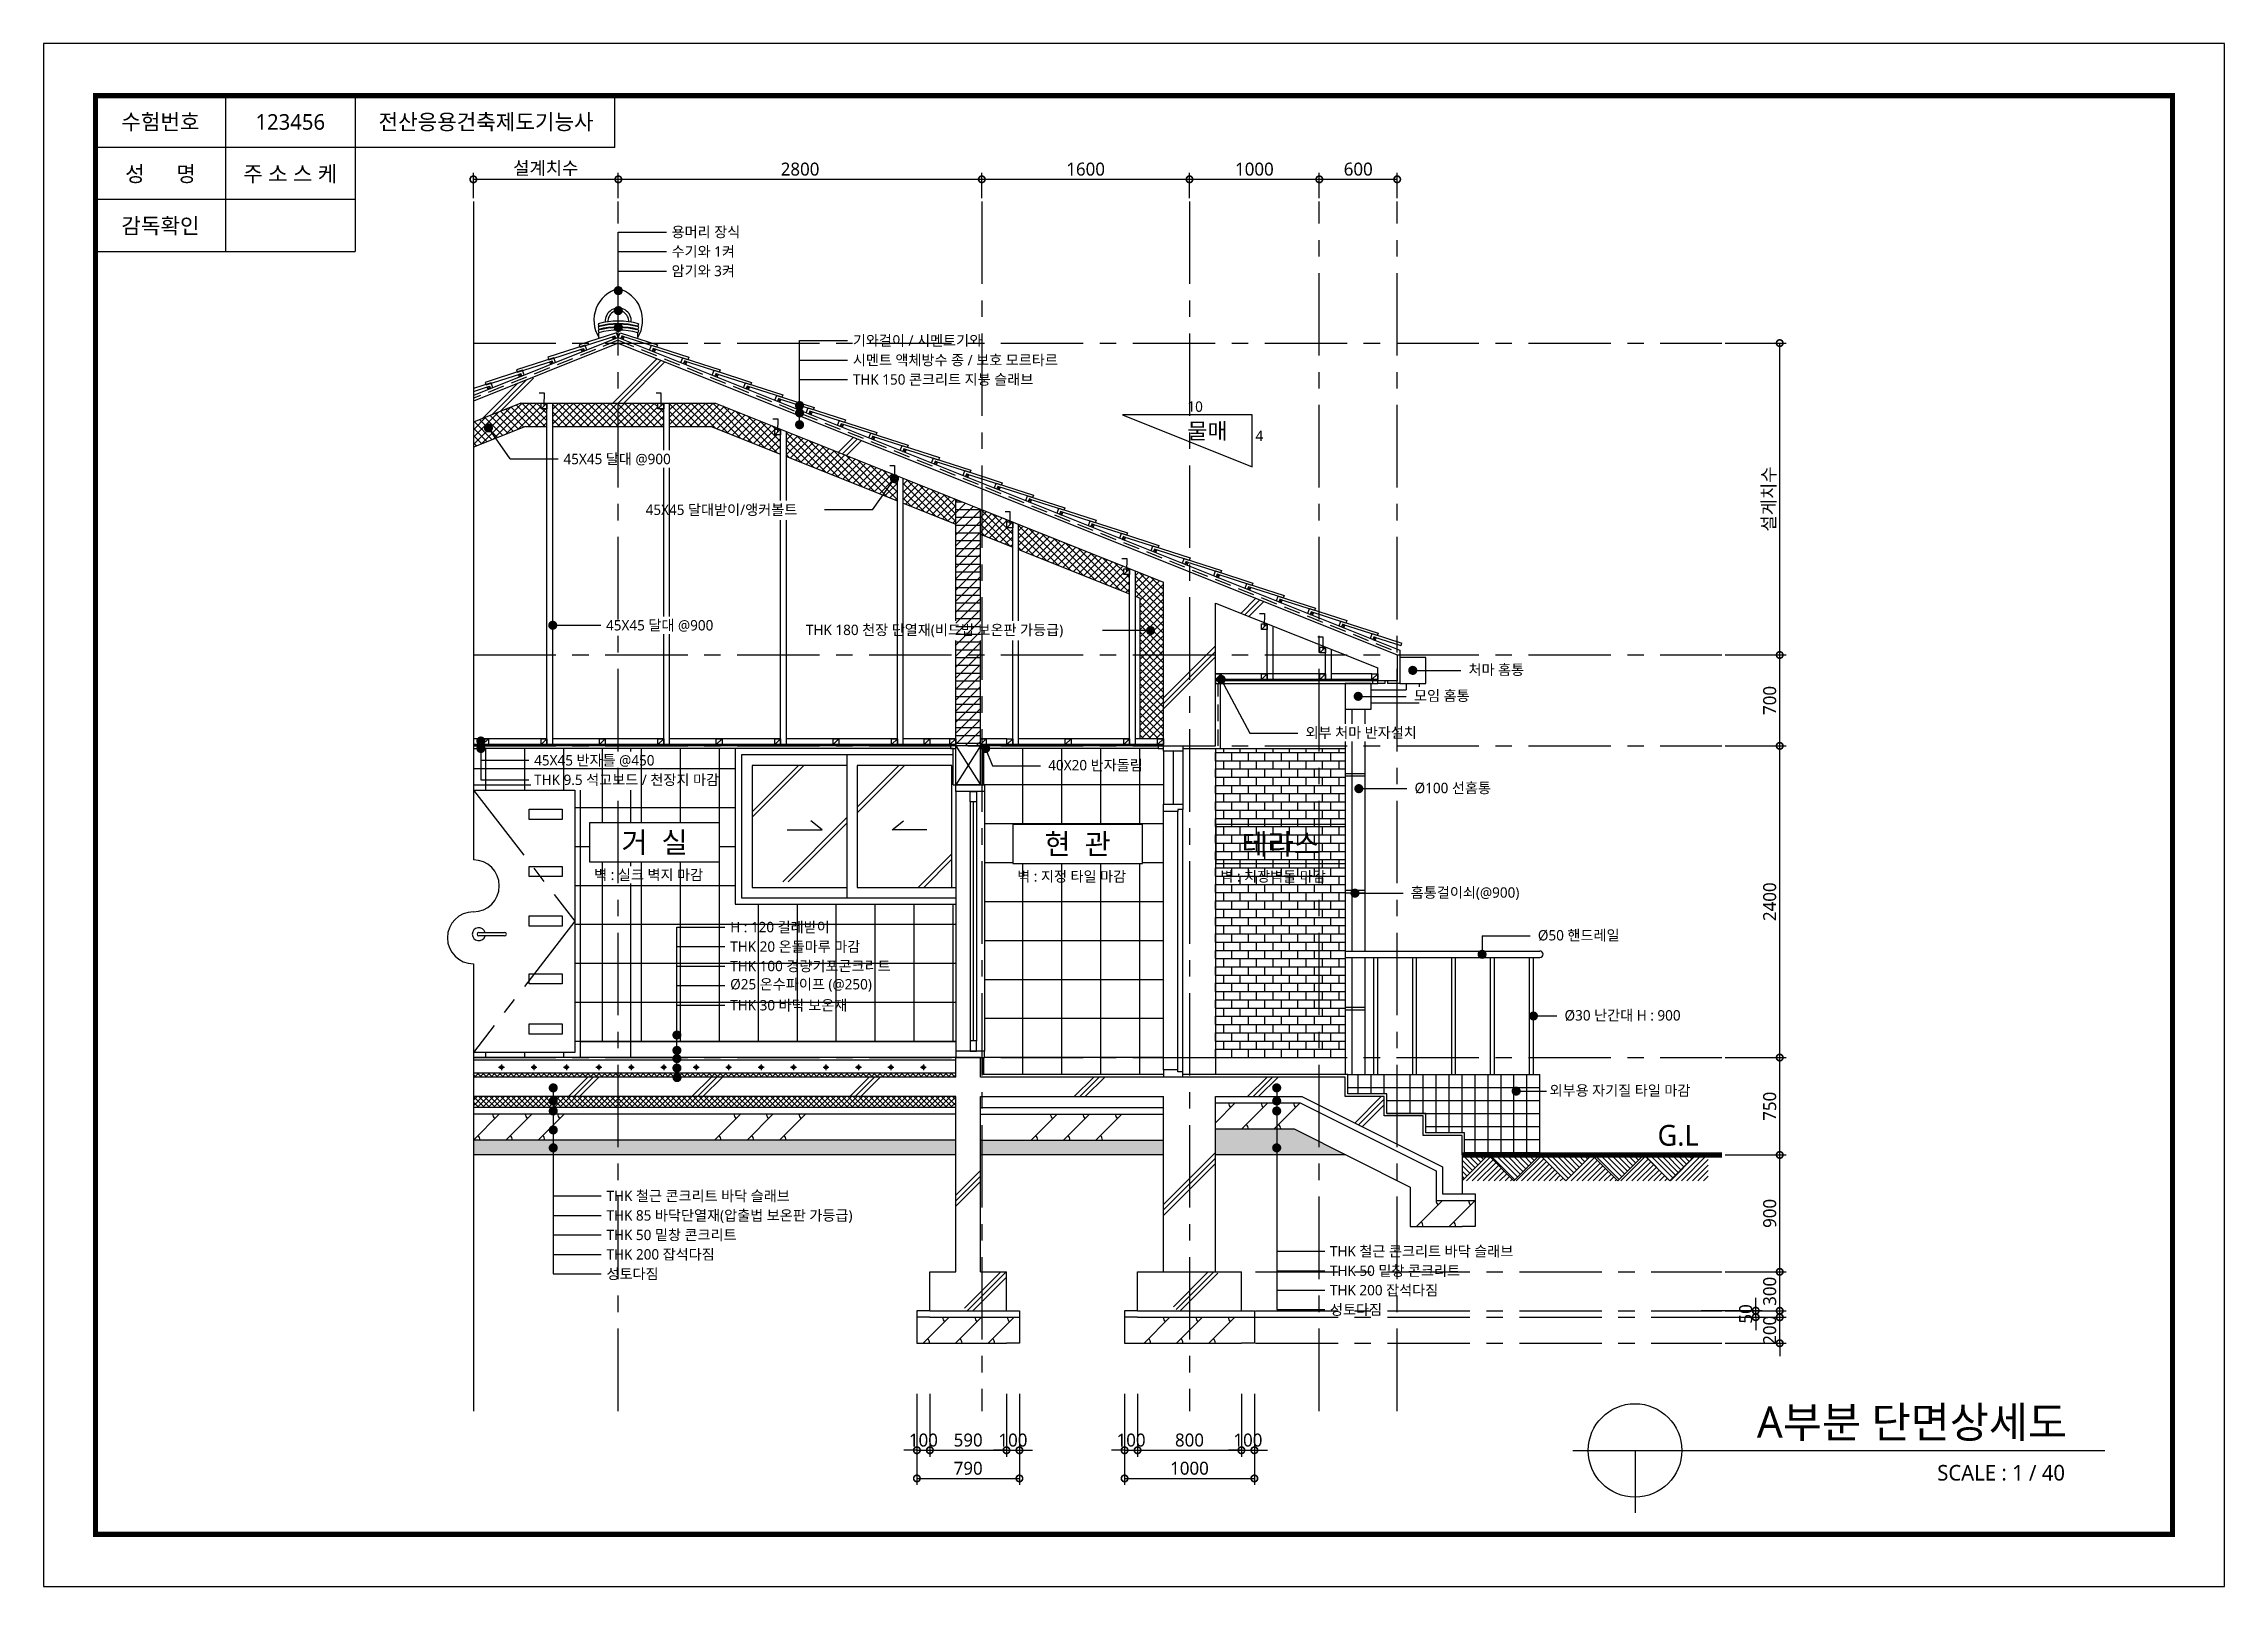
# Model space of a CAD drawing. Header units: millimetres. Extents: x 65625 to 116742, y 6002 to 65128.
# Drawn here: x 65625 to 82425, y 6874 to 18754 of the extents above; entities that cross this region are included whole.
import ezdxf
from ezdxf.enums import TextEntityAlignment as Align

# ---------------------------------------------------------------- set-up
doc = ezdxf.new("R2010")
doc.units = ezdxf.units.MM
doc.header["$LTSCALE"] = 20
doc.linetypes.add('CENTER', pattern=[50.8, 31.75, -6.35, 6.35, -6.35])
doc.linetypes.add('HIDDEN', pattern=[9.525, 6.35, -3.175])
for name, color, linetype in [('1-CEN', 1, 'CENTER'), ('2-CON', 2, 'Continuous'), ('3-ETC', 3, 'Continuous'), ('4-WINDOW', 4, 'Continuous'), ('5-FIN', 5, 'Continuous'), ('6-TEXT', 7, 'Continuous')]:
    doc.layers.add(name, color=color, linetype=linetype)
doc.styles.get("Standard").update_dxf_attribs({"font": 'l_10646.ttf'})
doc.dimstyles.new('단면상세도', dxfattribs={"dimscale": 40, "dimtxt": 2.5, "dimasz": 2.5, "dimexe": 1.25, "dimexo": 0.625, "dimtad": 1, "dimtxsty": 'Standard', "dimblk": 'DOTSMALL', "dimcen": 2.5, "dimadec": 0, "dimazin": 0, "dimtfac": 1, "dimtix": 1, "dimtmove": 0, "dimatfit": 3, "dimfxl": 1, "dimarcsym": 0})
pattern_1 = [(45, (-21397.936, 4246.55), (-21.213203, 21.213203), []), (135, (-21397.936, 4246.55), (-21.213203, -21.213203), [])]

msp = doc.modelspace()

# ---------------------------------------------------------------- texts
at = {"layer": '6-TEXT'}
for s, p in [('수험번호', (66524.544, 18150.991)), ('123456', (67524.544, 18150.991)), ('전산응용건축제도기능사', (69032.771, 18150.991)), ('성      명', (66524.544, 17750.991)), ('주 소 스 케', (67524.544, 17750.991)), ('감독확인', (66524.544, 17350.991))]:
    msp.add_text(s, height=120).set_placement(p, align=Align.MIDDLE_CENTER)
for s, height, p in [('용머리 장식', 80, (70462.02, 17263.423)), ('수기와 1켜', 80, (70462.02, 17113.207)), ('암기와 3켜', 80, (70462.02, 16963.423)), ('기와걸이 / 시멘트기와', 80, (71858.449, 16427.63)), ('시멘트 액체방수 종 / 보호 모르타르', 80, (71858.449, 16277.414)), ('THK 150 콘크리트 지붕 슬래브', 80, (71858.449, 16127.63)), ('10', 80, (74435.924, 15918.748)), ('물매', 123.0052, (74435.924, 15709.31)), ('4', 80, (74960.507, 15694.182)), ('45X45 달대 @900', 80, (69629.325, 15515.375)), ('45X45 달대받이/앵커볼트', 80, (70262.171, 15124.57)), ('45X45 달대 @900', 80, (69957.02, 14234.916)), ('THK 180 천장 단열재(비드법 보온판 가등급)', 80, (71497.461, 14199.413)), ('처마 홈통', 80, (76601.462, 13892.789)), ('모임 홈통', 80, (76181.462, 13692.789)), ('외부 처마 반자설치', 80, (75346.182, 13408.295)), ('45X45 반자틀 @450', 80, (69403.243, 13195.12)), ('THK 9.5 석고보드 / 천장지 마감', 80, (69403.243, 13045.12)), ('40X20 반자돌림', 80, (73363.849, 13157.656)), ('%%C100 선홈통', 80, (76186.191, 12981.917)), ('벽 : 실크 벽지 마감', 80, (69865.819, 12313.363)), ('벽 : 지정 타일 마감', 80, (73124.996, 12300.949)), ('벽 : 치장벽돌 마감', 80, (74689.919, 12300.949)), ('홈통걸이쇠(@900)', 80, (76156.462, 12177.012)), ('H : 120 걸레받이', 80, (70913.718, 11910.88)), ('%%C50 핸드레일', 80, (77135.907, 11847.764)), ('THK 20 온돌마루 마감', 80, (70913.718, 11760.664)), ('THK 100 경량기포콘크리트', 80, (70913.718, 11610.88)), ('%%C25 온수파이프 (@250)', 80, (70913.718, 11470.772)), ('THK 30 바닥 보온재', 80, (70913.718, 11309.151)), ('%%C30 난간대 H : 900', 80, (77341.39, 11231.234)), ('외부용 자기질 타일 마감', 80, (77225.994, 10652.75)), ('THK 철근 콘크리트 바닥 슬래브', 80, (69960.787, 9840.536)), ('THK 85 바닥단열재(압출법 보온판 가등급)', 80, (69960.787, 9690.536)), ('THK 50 밑창 콘크리트', 80, (69960.787, 9540.536)), ('THK 200 잡석다짐', 80, (69960.787, 9390.536)), ('THK 철근 콘크리트 바닥 슬래브', 80, (75534.109, 9414.751)), ('성토다짐', 80, (69960.787, 9240.536)), ('THK 50 밑창 콘크리트', 80, (75534.109, 9264.751)), ('THK 200 잡석다짐', 80, (75534.109, 9114.751)), ('성토다짐', 80, (75534.109, 8964.751))]:
    msp.add_text(s, height=height, dxfattribs=at).set_placement(p)
for s, height, p in [('거  실', 160, (70330.754, 12603.013)), ('현  관', 160, (73589.932, 12590.599)), ('테라스', 160, (75154.855, 12590.599)), ('G.L', 160, (78216.114, 10347.51)), ('A부분 단면상세도', 240, (80017.679, 8138.2)), ('SCALE : 1 / 40', 120, (80704.503, 7748.838))]:
    msp.add_text(s, height=height, dxfattribs=at).set_placement(p, align=Align.MIDDLE_CENTER)

# ---------------------------------------------------------------- blocks, each defined once
blk = doc.blocks.new('_DotSmall')
at = {"color": 0, "linetype": 'ByBlock', "const_width": 0.5}
blk.add_lwpolyline([(-0.0625, 0, 1), (0.0625, 0, 1)], format="xyb", close=True, dxfattribs=at)
blk = doc.blocks.new('*D7')
at = {"layer": '6-TEXT', "color": 0, "lineweight": -2, "transparency": 16777216}
for p, q in [((78579, 8946), (79049, 8946)), ((78999, 8946), (78999, 9046)), ((78999, 8746), (78999, 8946)), ((78579, 8746), (79049, 8746)), ((78999, 8746), (78999, 8646))]:
    blk.add_line(p, q, dxfattribs=at)
at = {"layer": 'Defpoints', "color": 0, "transparency": 16777216}
for p in [(78554, 8946), (78999, 8946), (78554, 8746)]:
    blk.add_point(p, dxfattribs=at)
at = {"layer": '6-TEXT', "color": 0, "lineweight": -2, "transparency": 16777216, "xscale": 100, "yscale": 100, "zscale": 100}
for p, rotation in [((78999, 8946), 270), ((78999, 8746), 90)]:
    blk.add_blockref('_DotSmall', p, dxfattribs=dict(at, rotation=rotation))
at = {"layer": '6-TEXT', "color": 0, "transparency": 16777216, "insert": (78922, 8846), "char_height": 100, "attachment_point": 5, "rotation": 90}
blk.add_mtext('200', dxfattribs=at)
blk = doc.blocks.new('*D8')
at = {"layer": '6-TEXT', "color": 0, "lineweight": -2, "transparency": 16777216}
for p, q in [((78814, 8997), (78814, 9097)), ((78394, 8997), (78864, 8997)), ((78394, 8947), (78864, 8947)), ((78814, 8947), (78814, 8997)), ((78814, 8947), (78814, 8847))]:
    blk.add_line(p, q, dxfattribs=at)
at = {"layer": 'Defpoints', "color": 0, "transparency": 16777216}
for p in [(78369, 8997), (78369, 8947), (78814, 8997)]:
    blk.add_point(p, dxfattribs=at)
at = {"layer": '6-TEXT', "color": 0, "lineweight": -2, "transparency": 16777216, "xscale": 100, "yscale": 100, "zscale": 100}
for p, rotation in [((78814, 8997), 270), ((78814, 8947), 90)]:
    blk.add_blockref('_DotSmall', p, dxfattribs=dict(at, rotation=rotation))
at = {"layer": '6-TEXT', "color": 0, "transparency": 16777216, "insert": (78737, 8972), "char_height": 100, "attachment_point": 5, "rotation": 90}
blk.add_mtext('50', dxfattribs=at)
blk = doc.blocks.new('*D9')
at = {"layer": '6-TEXT', "color": 0, "lineweight": -2, "transparency": 16777216}
for p, q in [((78579, 9296), (79049, 9296)), ((78999, 8996), (78999, 9296)), ((78579, 8996), (79049, 8996))]:
    blk.add_line(p, q, dxfattribs=at)
at = {"layer": 'Defpoints', "color": 0, "transparency": 16777216}
for p in [(78554, 9296), (78999, 9296), (78554, 8996)]:
    blk.add_point(p, dxfattribs=at)
at = {"layer": '6-TEXT', "color": 0, "lineweight": -2, "transparency": 16777216, "xscale": 100, "yscale": 100, "zscale": 100}
for p, rotation in [((78999, 9296), 90), ((78999, 8996), 270)]:
    blk.add_blockref('_DotSmall', p, dxfattribs=dict(at, rotation=rotation))
at = {"layer": '6-TEXT', "color": 0, "transparency": 16777216, "insert": (78922, 9146), "char_height": 100, "attachment_point": 5, "rotation": 90}
blk.add_mtext('300', dxfattribs=at)
blk = doc.blocks.new('*D10')
at = {"layer": '6-TEXT', "color": 0, "lineweight": -2, "transparency": 16777216}
for p, q in [((78579, 10196), (79049, 10196)), ((78999, 9296), (78999, 10196)), ((78579, 9296), (79049, 9296))]:
    blk.add_line(p, q, dxfattribs=at)
at = {"layer": 'Defpoints', "color": 0, "transparency": 16777216}
for p in [(78554, 10196), (78999, 10196), (78554, 9296)]:
    blk.add_point(p, dxfattribs=at)
at = {"layer": '6-TEXT', "color": 0, "lineweight": -2, "transparency": 16777216, "xscale": 100, "yscale": 100, "zscale": 100}
for p, rotation in [((78999, 10196), 90), ((78999, 9296), 270)]:
    blk.add_blockref('_DotSmall', p, dxfattribs=dict(at, rotation=rotation))
at = {"layer": '6-TEXT', "color": 0, "transparency": 16777216, "insert": (78922, 9746), "char_height": 100, "attachment_point": 5, "rotation": 90}
blk.add_mtext('900', dxfattribs=at)
blk = doc.blocks.new('*D11')
at = {"layer": '6-TEXT', "color": 0, "lineweight": -2, "transparency": 16777216}
for p, q in [((78579, 10946), (79049, 10946)), ((78999, 10196), (78999, 10946)), ((78579, 10196), (79049, 10196))]:
    blk.add_line(p, q, dxfattribs=at)
at = {"layer": 'Defpoints', "color": 0, "transparency": 16777216}
for p in [(78554, 10946), (78999, 10946), (78554, 10196)]:
    blk.add_point(p, dxfattribs=at)
at = {"layer": '6-TEXT', "color": 0, "lineweight": -2, "transparency": 16777216, "xscale": 100, "yscale": 100, "zscale": 100}
for p, rotation in [((78999, 10946), 90), ((78999, 10196), 270)]:
    blk.add_blockref('_DotSmall', p, dxfattribs=dict(at, rotation=rotation))
at = {"layer": '6-TEXT', "color": 0, "transparency": 16777216, "insert": (78922, 10571), "char_height": 100, "attachment_point": 5, "rotation": 90}
blk.add_mtext('750', dxfattribs=at)
blk = doc.blocks.new('*D12')
at = {"layer": '6-TEXT', "color": 0, "lineweight": -2, "transparency": 16777216}
for p, q in [((78579, 13346), (79049, 13346)), ((78999, 10946), (78999, 13346)), ((78579, 10946), (79049, 10946))]:
    blk.add_line(p, q, dxfattribs=at)
at = {"layer": 'Defpoints', "color": 0, "transparency": 16777216}
for p in [(78554, 13346), (78999, 13346), (78554, 10946)]:
    blk.add_point(p, dxfattribs=at)
at = {"layer": '6-TEXT', "color": 0, "lineweight": -2, "transparency": 16777216, "xscale": 100, "yscale": 100, "zscale": 100}
for p, rotation in [((78999, 13346), 90), ((78999, 10946), 270)]:
    blk.add_blockref('_DotSmall', p, dxfattribs=dict(at, rotation=rotation))
at = {"layer": '6-TEXT', "color": 0, "transparency": 16777216, "insert": (78922, 12146), "char_height": 100, "attachment_point": 5, "rotation": 90}
blk.add_mtext('2400', dxfattribs=at)
blk = doc.blocks.new('*D13')
at = {"layer": '6-TEXT', "color": 0, "lineweight": -2, "transparency": 16777216}
for p, q in [((78579, 14046), (79049, 14046)), ((78999, 13346), (78999, 14046)), ((78579, 13346), (79049, 13346))]:
    blk.add_line(p, q, dxfattribs=at)
at = {"layer": 'Defpoints', "color": 0, "transparency": 16777216}
for p in [(78554, 14046), (78999, 14046), (78554, 13346)]:
    blk.add_point(p, dxfattribs=at)
at = {"layer": '6-TEXT', "color": 0, "lineweight": -2, "transparency": 16777216, "xscale": 100, "yscale": 100, "zscale": 100}
for p, rotation in [((78999, 14046), 90), ((78999, 13346), 270)]:
    blk.add_blockref('_DotSmall', p, dxfattribs=dict(at, rotation=rotation))
at = {"layer": '6-TEXT', "color": 0, "transparency": 16777216, "insert": (78922, 13696), "char_height": 100, "attachment_point": 5, "rotation": 90}
blk.add_mtext('700', dxfattribs=at)
blk = doc.blocks.new('*D14')
at = {"layer": '6-TEXT', "color": 0, "lineweight": -2, "transparency": 16777216}
for p, q in [((78579, 16448), (79049, 16448)), ((78999, 14046), (78999, 16448)), ((78579, 14046), (79049, 14046))]:
    blk.add_line(p, q, dxfattribs=at)
at = {"layer": 'Defpoints', "color": 0, "transparency": 16777216}
for p in [(78554, 16448), (78999, 16448), (78554, 14046)]:
    blk.add_point(p, dxfattribs=at)
at = {"layer": '6-TEXT', "color": 0, "lineweight": -2, "transparency": 16777216, "xscale": 100, "yscale": 100, "zscale": 100}
for p, rotation in [((78999, 16448), 90), ((78999, 14046), 270)]:
    blk.add_blockref('_DotSmall', p, dxfattribs=dict(at, rotation=rotation))
at = {"layer": '6-TEXT', "color": 0, "transparency": 16777216, "insert": (78919, 15247), "char_height": 100, "attachment_point": 5, "rotation": 90}
blk.add_mtext('{\\fGulim|b0|i0|c129|p50;설게치수}', dxfattribs=at)
blk = doc.blocks.new('*D15')
at = {"layer": '6-TEXT', "color": 0, "lineweight": -2, "transparency": 16777216}
for p, q in [((68935, 17563), (68935, 17759)), ((68935, 17709), (70052, 17709)), ((70052, 17563), (70052, 17759))]:
    blk.add_line(p, q, dxfattribs=at)
at = {"layer": 'Defpoints', "color": 0, "transparency": 16777216}
for p in [(70052, 17709), (68935, 17538), (70052, 17538)]:
    blk.add_point(p, dxfattribs=at)
at = {"layer": '6-TEXT', "color": 0, "lineweight": -2, "transparency": 16777216, "xscale": 100, "yscale": 100, "zscale": 100, "rotation": 180}
blk.add_blockref('_DotSmall', (68935, 17709), dxfattribs=at)
at = {"layer": '6-TEXT', "color": 0, "lineweight": -2, "transparency": 16777216, "xscale": 100, "yscale": 100, "zscale": 100}
blk.add_blockref('_DotSmall', (70052, 17709), dxfattribs=at)
at = {"layer": '6-TEXT', "color": 0, "transparency": 16777216, "insert": (69493, 17790), "char_height": 100, "attachment_point": 5}
blk.add_mtext('{\\fGulim|b0|i0|c129|p50;설계치수}', dxfattribs=at)
blk = doc.blocks.new('*D16')
at = {"layer": '6-TEXT', "color": 0, "lineweight": -2, "transparency": 16777216}
for p, q in [((70052, 17563), (70052, 17759)), ((70052, 17709), (72852, 17709)), ((72852, 17563), (72852, 17759))]:
    blk.add_line(p, q, dxfattribs=at)
at = {"layer": 'Defpoints', "color": 0, "transparency": 16777216}
for p in [(72852, 17709), (70052, 17538), (72852, 17538)]:
    blk.add_point(p, dxfattribs=at)
at = {"layer": '6-TEXT', "color": 0, "lineweight": -2, "transparency": 16777216, "xscale": 100, "yscale": 100, "zscale": 100, "rotation": 180}
blk.add_blockref('_DotSmall', (70052, 17709), dxfattribs=at)
at = {"layer": '6-TEXT', "color": 0, "lineweight": -2, "transparency": 16777216, "xscale": 100, "yscale": 100, "zscale": 100}
blk.add_blockref('_DotSmall', (72852, 17709), dxfattribs=at)
at = {"layer": '6-TEXT', "color": 0, "transparency": 16777216, "insert": (71452, 17787), "char_height": 100, "attachment_point": 5}
blk.add_mtext('2800', dxfattribs=at)
blk = doc.blocks.new('*D17')
at = {"layer": '6-TEXT', "color": 0, "lineweight": -2, "transparency": 16777216}
for p, q in [((72852, 17563), (72852, 17759)), ((72852, 17709), (74452, 17709)), ((74452, 17563), (74452, 17759))]:
    blk.add_line(p, q, dxfattribs=at)
at = {"layer": 'Defpoints', "color": 0, "transparency": 16777216}
for p in [(74452, 17709), (72852, 17538), (74452, 17538)]:
    blk.add_point(p, dxfattribs=at)
at = {"layer": '6-TEXT', "color": 0, "lineweight": -2, "transparency": 16777216, "xscale": 100, "yscale": 100, "zscale": 100, "rotation": 180}
blk.add_blockref('_DotSmall', (72852, 17709), dxfattribs=at)
at = {"layer": '6-TEXT', "color": 0, "lineweight": -2, "transparency": 16777216, "xscale": 100, "yscale": 100, "zscale": 100}
blk.add_blockref('_DotSmall', (74452, 17709), dxfattribs=at)
at = {"layer": '6-TEXT', "color": 0, "transparency": 16777216, "insert": (73652, 17787), "char_height": 100, "attachment_point": 5}
blk.add_mtext('1600', dxfattribs=at)
blk = doc.blocks.new('*D18')
at = {"layer": '6-TEXT', "color": 0, "lineweight": -2, "transparency": 16777216}
for p, q in [((74452, 17563), (74452, 17759)), ((74452, 17709), (75452, 17709)), ((75452, 17563), (75452, 17759))]:
    blk.add_line(p, q, dxfattribs=at)
at = {"layer": 'Defpoints', "color": 0, "transparency": 16777216}
for p in [(75452, 17709), (74452, 17538), (75452, 17538)]:
    blk.add_point(p, dxfattribs=at)
at = {"layer": '6-TEXT', "color": 0, "lineweight": -2, "transparency": 16777216, "xscale": 100, "yscale": 100, "zscale": 100, "rotation": 180}
blk.add_blockref('_DotSmall', (74452, 17709), dxfattribs=at)
at = {"layer": '6-TEXT', "color": 0, "lineweight": -2, "transparency": 16777216, "xscale": 100, "yscale": 100, "zscale": 100}
blk.add_blockref('_DotSmall', (75452, 17709), dxfattribs=at)
at = {"layer": '6-TEXT', "color": 0, "transparency": 16777216, "insert": (74952, 17787), "char_height": 100, "attachment_point": 5}
blk.add_mtext('1000', dxfattribs=at)
blk = doc.blocks.new('*D19')
at = {"layer": '6-TEXT', "color": 0, "lineweight": -2, "transparency": 16777216}
for p, q in [((75452, 17563), (75452, 17759)), ((75452, 17709), (76052, 17709)), ((76052, 17563), (76052, 17759))]:
    blk.add_line(p, q, dxfattribs=at)
at = {"layer": 'Defpoints', "color": 0, "transparency": 16777216}
for p in [(76052, 17709), (75452, 17538), (76052, 17538)]:
    blk.add_point(p, dxfattribs=at)
at = {"layer": '6-TEXT', "color": 0, "lineweight": -2, "transparency": 16777216, "xscale": 100, "yscale": 100, "zscale": 100, "rotation": 180}
blk.add_blockref('_DotSmall', (75452, 17709), dxfattribs=at)
at = {"layer": '6-TEXT', "color": 0, "lineweight": -2, "transparency": 16777216, "xscale": 100, "yscale": 100, "zscale": 100}
blk.add_blockref('_DotSmall', (76052, 17709), dxfattribs=at)
at = {"layer": '6-TEXT', "color": 0, "transparency": 16777216, "insert": (75752, 17787), "char_height": 100, "attachment_point": 5}
blk.add_mtext('600', dxfattribs=at)
blk = doc.blocks.new('*D20')
at = {"layer": '6-TEXT', "color": 0, "lineweight": -2, "transparency": 16777216}
for p, q in [((72352, 8356), (72352, 7872)), ((72452, 8356), (72452, 7872)), ((72352, 7922), (72252, 7922)), ((72352, 7922), (72452, 7922)), ((72452, 7922), (72552, 7922))]:
    blk.add_line(p, q, dxfattribs=at)
at = {"layer": 'Defpoints', "color": 0, "transparency": 16777216}
for p in [(72352, 8381), (72452, 8381), (72452, 7922)]:
    blk.add_point(p, dxfattribs=at)
at = {"layer": '6-TEXT', "color": 0, "lineweight": -2, "transparency": 16777216, "xscale": 100, "yscale": 100, "zscale": 100}
blk.add_blockref('_DotSmall', (72352, 7922), dxfattribs=at)
at = {"layer": '6-TEXT', "color": 0, "lineweight": -2, "transparency": 16777216, "xscale": 100, "yscale": 100, "zscale": 100, "rotation": 180}
blk.add_blockref('_DotSmall', (72452, 7922), dxfattribs=at)
at = {"layer": '6-TEXT', "color": 0, "transparency": 16777216, "insert": (72402, 8000), "char_height": 100, "attachment_point": 5}
blk.add_mtext('100', dxfattribs=at)
blk = doc.blocks.new('*D21')
at = {"layer": '6-TEXT', "color": 0, "lineweight": -2, "transparency": 16777216}
for p, q in [((72452, 8356), (72452, 7872)), ((73042, 8356), (73042, 7872)), ((72452, 7922), (73042, 7922))]:
    blk.add_line(p, q, dxfattribs=at)
at = {"layer": 'Defpoints', "color": 0, "transparency": 16777216}
for p in [(72452, 8381), (73042, 8381), (73042, 7922)]:
    blk.add_point(p, dxfattribs=at)
at = {"layer": '6-TEXT', "color": 0, "lineweight": -2, "transparency": 16777216, "xscale": 100, "yscale": 100, "zscale": 100, "rotation": 180}
blk.add_blockref('_DotSmall', (72452, 7922), dxfattribs=at)
at = {"layer": '6-TEXT', "color": 0, "lineweight": -2, "transparency": 16777216, "xscale": 100, "yscale": 100, "zscale": 100}
blk.add_blockref('_DotSmall', (73042, 7922), dxfattribs=at)
at = {"layer": '6-TEXT', "color": 0, "transparency": 16777216, "insert": (72747, 8000), "char_height": 100, "attachment_point": 5}
blk.add_mtext('590', dxfattribs=at)
blk = doc.blocks.new('*D22')
at = {"layer": '6-TEXT', "color": 0, "lineweight": -2, "transparency": 16777216}
for p, q in [((73042, 8356), (73042, 7872)), ((73142, 8356), (73142, 7872)), ((73042, 7922), (72942, 7922)), ((73042, 7922), (73142, 7922)), ((73142, 7922), (73242, 7922))]:
    blk.add_line(p, q, dxfattribs=at)
at = {"layer": 'Defpoints', "color": 0, "transparency": 16777216}
for p in [(73042, 8381), (73142, 8381), (73142, 7922)]:
    blk.add_point(p, dxfattribs=at)
at = {"layer": '6-TEXT', "color": 0, "lineweight": -2, "transparency": 16777216, "xscale": 100, "yscale": 100, "zscale": 100}
blk.add_blockref('_DotSmall', (73042, 7922), dxfattribs=at)
at = {"layer": '6-TEXT', "color": 0, "lineweight": -2, "transparency": 16777216, "xscale": 100, "yscale": 100, "zscale": 100, "rotation": 180}
blk.add_blockref('_DotSmall', (73142, 7922), dxfattribs=at)
at = {"layer": '6-TEXT', "color": 0, "transparency": 16777216, "insert": (73092, 8000), "char_height": 100, "attachment_point": 5}
blk.add_mtext('100', dxfattribs=at)
blk = doc.blocks.new('*D24')
at = {"layer": '6-TEXT', "color": 0, "lineweight": -2, "transparency": 16777216}
for p, q in [((73952, 8356), (73952, 7872)), ((74052, 8356), (74052, 7872)), ((73952, 7922), (73852, 7922)), ((73952, 7922), (74052, 7922)), ((74052, 7922), (74152, 7922))]:
    blk.add_line(p, q, dxfattribs=at)
at = {"layer": 'Defpoints', "color": 0, "transparency": 16777216}
for p in [(73952, 8381), (74052, 8381), (74052, 7922)]:
    blk.add_point(p, dxfattribs=at)
at = {"layer": '6-TEXT', "color": 0, "lineweight": -2, "transparency": 16777216, "xscale": 100, "yscale": 100, "zscale": 100}
blk.add_blockref('_DotSmall', (73952, 7922), dxfattribs=at)
at = {"layer": '6-TEXT', "color": 0, "lineweight": -2, "transparency": 16777216, "xscale": 100, "yscale": 100, "zscale": 100, "rotation": 180}
blk.add_blockref('_DotSmall', (74052, 7922), dxfattribs=at)
at = {"layer": '6-TEXT', "color": 0, "transparency": 16777216, "insert": (74002, 8000), "char_height": 100, "attachment_point": 5}
blk.add_mtext('100', dxfattribs=at)
blk = doc.blocks.new('*D25')
at = {"layer": '6-TEXT', "color": 0, "lineweight": -2, "transparency": 16777216}
for p, q in [((74052, 8356), (74052, 7872)), ((74852, 8356), (74852, 7872)), ((74052, 7922), (74852, 7922))]:
    blk.add_line(p, q, dxfattribs=at)
at = {"layer": 'Defpoints', "color": 0, "transparency": 16777216}
for p in [(74052, 8381), (74852, 8381), (74852, 7922)]:
    blk.add_point(p, dxfattribs=at)
at = {"layer": '6-TEXT', "color": 0, "lineweight": -2, "transparency": 16777216, "xscale": 100, "yscale": 100, "zscale": 100, "rotation": 180}
blk.add_blockref('_DotSmall', (74052, 7922), dxfattribs=at)
at = {"layer": '6-TEXT', "color": 0, "lineweight": -2, "transparency": 16777216, "xscale": 100, "yscale": 100, "zscale": 100}
blk.add_blockref('_DotSmall', (74852, 7922), dxfattribs=at)
at = {"layer": '6-TEXT', "color": 0, "transparency": 16777216, "insert": (74452, 8000), "char_height": 100, "attachment_point": 5}
blk.add_mtext('800', dxfattribs=at)
blk = doc.blocks.new('*D26')
at = {"layer": '6-TEXT', "color": 0, "lineweight": -2, "transparency": 16777216}
for p, q in [((74852, 8356), (74852, 7872)), ((74952, 8356), (74952, 7872)), ((74852, 7922), (74752, 7922)), ((74852, 7922), (74952, 7922)), ((74952, 7922), (75052, 7922))]:
    blk.add_line(p, q, dxfattribs=at)
at = {"layer": 'Defpoints', "color": 0, "transparency": 16777216}
for p in [(74852, 8381), (74952, 8381), (74952, 7922)]:
    blk.add_point(p, dxfattribs=at)
at = {"layer": '6-TEXT', "color": 0, "lineweight": -2, "transparency": 16777216, "xscale": 100, "yscale": 100, "zscale": 100}
blk.add_blockref('_DotSmall', (74852, 7922), dxfattribs=at)
at = {"layer": '6-TEXT', "color": 0, "lineweight": -2, "transparency": 16777216, "xscale": 100, "yscale": 100, "zscale": 100, "rotation": 180}
blk.add_blockref('_DotSmall', (74952, 7922), dxfattribs=at)
at = {"layer": '6-TEXT', "color": 0, "transparency": 16777216, "insert": (74902, 8000), "char_height": 100, "attachment_point": 5}
blk.add_mtext('100', dxfattribs=at)
blk = doc.blocks.new('*D27')
at = {"layer": '6-TEXT', "color": 0, "lineweight": -2, "transparency": 16777216}
for p, q in [((72352, 8356), (72352, 7655)), ((73142, 8356), (73142, 7655)), ((72352, 7705), (73142, 7705))]:
    blk.add_line(p, q, dxfattribs=at)
at = {"layer": 'Defpoints', "color": 0, "transparency": 16777216}
for p in [(72352, 8381), (73142, 8381), (73142, 7705)]:
    blk.add_point(p, dxfattribs=at)
at = {"layer": '6-TEXT', "color": 0, "lineweight": -2, "transparency": 16777216, "xscale": 100, "yscale": 100, "zscale": 100, "rotation": 180}
blk.add_blockref('_DotSmall', (72352, 7705), dxfattribs=at)
at = {"layer": '6-TEXT', "color": 0, "lineweight": -2, "transparency": 16777216, "xscale": 100, "yscale": 100, "zscale": 100}
blk.add_blockref('_DotSmall', (73142, 7705), dxfattribs=at)
at = {"layer": '6-TEXT', "color": 0, "transparency": 16777216, "insert": (72747, 7783), "char_height": 100, "attachment_point": 5}
blk.add_mtext('790', dxfattribs=at)
blk = doc.blocks.new('*D29')
at = {"layer": '6-TEXT', "color": 0, "lineweight": -2, "transparency": 16777216}
for p, q in [((73952, 8356), (73952, 7655)), ((74952, 8356), (74952, 7655)), ((73952, 7705), (74952, 7705))]:
    blk.add_line(p, q, dxfattribs=at)
at = {"layer": 'Defpoints', "color": 0, "transparency": 16777216}
for p in [(73952, 8381), (74952, 8381), (74952, 7705)]:
    blk.add_point(p, dxfattribs=at)
at = {"layer": '6-TEXT', "color": 0, "lineweight": -2, "transparency": 16777216, "xscale": 100, "yscale": 100, "zscale": 100, "rotation": 180}
blk.add_blockref('_DotSmall', (73952, 7705), dxfattribs=at)
at = {"layer": '6-TEXT', "color": 0, "lineweight": -2, "transparency": 16777216, "xscale": 100, "yscale": 100, "zscale": 100}
blk.add_blockref('_DotSmall', (74952, 7705), dxfattribs=at)
at = {"layer": '6-TEXT', "color": 0, "transparency": 16777216, "insert": (74452, 7783), "char_height": 100, "attachment_point": 5}
blk.add_mtext('1000', dxfattribs=at)

# ---------------------------------------------------------------- dimensions: what is measured, and where the dimension line sits
at = {"layer": '6-TEXT'}
dim = msp.add_linear_dim(base=(70051.771, 17709.437), p1=(68935.217, 17538.067), p2=(70051.771, 17538.067), text='{\\fGulim|b0|i0|c129|p50;설계치수}', dimstyle='단면상세도', dxfattribs=at)
dim.commit()
dim.dimension.update_dxf_attribs({"geometry": '*D15', "text_midpoint": (69493.494, 17790.23)})
for base, p1, p2, picture, middle in [((72851.771, 17709.437), (70051.771, 17538.067), (72851.771, 17538.067), '*D16', (71451.771, 17786.937)), ((74451.771, 17709.437), (72851.771, 17538.067), (74451.771, 17538.067), '*D17', (73651.771, 17786.937)), ((75451.771, 17709.437), (74451.771, 17538.067), (75451.771, 17538.067), '*D18', (74951.771, 17786.937)), ((76051.771, 17709.437), (75451.771, 17538.067), (76051.771, 17538.067), '*D19', (75751.771, 17786.937)), ((72451.771, 7922.396), (72351.771, 8381.058), (72451.771, 8381.058), '*D20', (72401.771, 7999.896)), ((73141.771, 7705.059), (72351.771, 8381.058), (73141.771, 8381.058), '*D27', (72746.771, 7782.559)), ((73041.771, 7922.396), (72451.771, 8381.058), (73041.771, 8381.058), '*D21', (72746.771, 7999.896)), ((73141.771, 7922.396), (73041.771, 8381.058), (73141.771, 8381.058), '*D22', (73091.771, 7999.896)), ((74051.771, 7922.396), (73951.771, 8381.058), (74051.771, 8381.058), '*D24', (74001.771, 7999.896)), ((74951.771, 7705.059), (73951.771, 8381.058), (74951.771, 8381.058), '*D29', (74451.771, 7782.559)), ((74851.771, 7922.396), (74051.771, 8381.058), (74851.771, 8381.058), '*D25', (74451.771, 7999.896)), ((74951.771, 7922.396), (74851.771, 8381.058), (74951.771, 8381.058), '*D26', (74901.771, 7999.896))]:
    dim = msp.add_linear_dim(base=base, p1=p1, p2=p2, dimstyle='단면상세도', dxfattribs=at)
    dim.commit()
    dim.dimension.update_dxf_attribs({"geometry": picture, "text_midpoint": middle})
dim = msp.add_linear_dim(base=(78999.468, 16447.676), p1=(78554.062, 14046.121), p2=(78554.062, 16447.676), angle=270, text='{\\fGulim|b0|i0|c129|p50;설게치수}', dimstyle='단면상세도', dxfattribs=at)
dim.commit()
dim.dimension.update_dxf_attribs({"geometry": '*D14', "text_midpoint": (78918.676, 15246.898)})
for base, p1, p2, picture, middle in [((78999.468, 14046.121), (78554.062, 13346.121), (78554.062, 14046.121), '*D13', (78921.968, 13696.121)), ((78999.468, 13346.121), (78554.062, 10946.121), (78554.062, 13346.121), '*D12', (78921.968, 12146.121)), ((78999.468, 10946.121), (78554.062, 10196.121), (78554.062, 10946.121), '*D11', (78921.968, 10571.121)), ((78999.468, 10196.121), (78554.062, 9296.121), (78554.062, 10196.121), '*D10', (78921.968, 9746.121)), ((78999.468, 9296.121), (78554.062, 8996.121), (78554.062, 9296.121), '*D9', (78921.968, 9146.121)), ((78814.265, 8996.81), (78368.86, 8946.81), (78368.86, 8996.81), '*D8', (78736.765, 8971.81)), ((78999.468, 8946.121), (78554.062, 8746.121), (78554.062, 8946.121), '*D7', (78921.968, 8846.121))]:
    dim = msp.add_linear_dim(base=base, p1=p1, p2=p2, angle=270, dimstyle='단면상세도', dxfattribs=at)
    dim.commit()
    dim.dimension.update_dxf_attribs({"geometry": picture, "text_midpoint": middle})

# ---------------------------------------------------------------- hatches: boundary and pattern name
at = {"layer": '2-CON'}
h = msp.add_hatch(dxfattribs=at)
h.set_pattern_fill('_USER', color=256, scale=60, pattern_type=0)
h.set_pattern_definition([(0, (-21397.936, 4246.55), (0, 60), [])])
h.paths.add_polyline_path([(72841.771, 15170.121), (72651.771, 15246.121), (72651.771, 14158.072), (72651.771, 13346.121), (72841.771, 13346.121), (72841.771, 14158.072)])
h.paths.add_polyline_path([(71472.123, 14158.075), (73753.393, 14158.075), (73753.393, 14310.103), (71472.123, 14310.103)], flags=9)
at = {"layer": '5-FIN'}
h = msp.add_hatch(dxfattribs=at)
h.set_pattern_fill('_USER', color=256, scale=40, angle=45, double=1, pattern_type=0)
h.set_pattern_definition([(45, (-21397.936, 4246.55), (-28.284271, 28.284271), []), (135, (-21397.936, 4246.55), (-28.284271, -28.284271), [])])
h.paths.add_polyline_path([(69501.771, 15806.121), (69501.771, 15941.121), (69456.771, 15941.121), (69456.771, 15986.121), (69301.771, 15986.121), (68935.217, 15839.499), (68935.217, 15645.633), (69336.436, 15806.121)])
h.paths.add_polyline_path([(70401.771, 15806.121), (70401.771, 15941.121), (70356.771, 15941.121), (70356.771, 15986.121), (69546.771, 15986.121), (69546.771, 15806.121)])
h.paths.add_polyline_path([(70767.106, 15806.121), (71301.771, 15592.255), (71301.771, 15741.121), (71256.771, 15741.121), (71256.771, 15786.121), (71279.392, 15786.121), (71279.439, 15795.054), (70801.771, 15986.121), (70446.771, 15986.121), (70446.771, 15806.121)])
h.paths.add_polyline_path([(71346.771, 15768.121), (71346.771, 15574.255), (72201.771, 15232.255), (72201.771, 15381.121), (72156.771, 15381.121), (72156.771, 15426.121), (72179.392, 15426.121), (72179.439, 15435.054)])
h.paths.add_polyline_path([(72246.771, 15408.121), (72246.771, 15214.255), (72651.771, 15052.255), (72651.771, 15246.121)])
h.paths.add_polyline_path([(73045.369, 15025.682), (73045.369, 15070.682), (73067.989, 15070.682), (73068.037, 15079.615), (72841.771, 15170.121), (72841.771, 14976.255), (73090.369, 14876.816), (73090.369, 15025.682)])
h.paths.add_polyline_path([(73990.369, 14516.816), (73990.369, 14665.682), (73945.369, 14665.682), (73945.369, 14710.682), (73967.989, 14710.682), (73968.037, 14719.615), (73135.369, 15052.682), (73135.369, 14858.816)])
h.paths.add_polyline_path([(74071.771, 13400.621), (74251.771, 13400.621), (74251.771, 14606.121), (74035.369, 14692.682), (74035.369, 14498.816), (74071.771, 14484.255)])
h = msp.add_hatch(dxfattribs=at)
h.set_pattern_fill('_USER', color=256, scale=60, angle=45, pattern_type=0)
h.set_pattern_definition([(45, (-21397.936, 4246.55), (-42.426407, 42.426407), [])])
h.paths.add_polyline_path([(72841.771, 15170.121), (72651.771, 15246.121), (72651.771, 14158.072), (72651.771, 13346.121), (72841.771, 13346.121), (72841.771, 14158.072)])
h.paths.add_polyline_path([(71472.123, 14158.075), (73753.393, 14158.075), (73753.393, 14310.103), (71472.123, 14310.103)], flags=9)
h = msp.add_hatch(dxfattribs=at)
h.set_pattern_fill('_USER', color=256, scale=300, double=1, pattern_type=0)
h.set_pattern_definition([(0, (72630.94, 11071.95), (0, 300), []), (90, (72630.94, 11071.95), (-300, 2e-14), [])])
h.paths.add_polyline_path([(72651.771, 11066.121), (72651.771, 12126.121), (70951.771, 12126.121), (70951.771, 13326.121), (69010.494, 13326.121, -1), (68975.494, 13326.121), (68975.217, 13326.121), (68935.217, 13326.121), (68935.217, 13006.121), (69716.771, 13006.121), (69716.771, 10986.121), (68935.217, 10986.121), (68935.217, 10946.121), (69756.771, 10946.121), (69756.771, 11066.121), (70503.469, 11066.121), (70503.469, 11102.041, -0.414213562), (70485.969, 11119.541, -1), (70520.969, 11119.541, -0.414213562), (70503.469, 11102.041), (70503.469, 11066.121)])
h.paths.add_polyline_path([(70830.754, 12453.013), (69830.754, 12453.013), (69830.754, 12753.013), (70830.754, 12753.013)], flags=16)
h.paths.add_polyline_path([(69843.197, 12285.228), (70838.494, 12285.228), (70838.494, 12420.958), (69843.197, 12420.958)], flags=24)
h.paths.add_polyline_path([(69994.051, 12466.743), (70667.457, 12466.743), (70667.457, 12738.203), (69994.051, 12738.203)], flags=8)
h.paths.add_polyline_path([(69378, 13003.877), (71056.648, 13003.877), (71056.648, 13155.336), (69378, 13155.336)], flags=25)
h.paths.add_polyline_path([(69380.621, 13166.985), (70482.351, 13166.985), (70482.351, 13302.715), (69380.621, 13302.715)], flags=24)
h.paths.add_polyline_path([(70891.097, 11882.745), (71810.61, 11882.745), (71810.61, 12018.475), (70891.097, 12018.475)], flags=24)
h.paths.add_polyline_path([(70891.069, 11732.394), (72069.286, 11732.394), (72069.286, 11868.286), (70891.069, 11868.286)], flags=24)
h.paths.add_polyline_path([(70891.042, 11582.475), (72325.691, 11582.475), (72325.691, 11718.529), (70891.042, 11718.529)], flags=24)
h.paths.add_polyline_path([(70888.38, 11429.434), (72187.705, 11429.434), (72187.705, 11581.461), (70888.38, 11581.461)], flags=24)
h.paths.add_polyline_path([(70891.097, 11281.015), (71958.556, 11281.015), (71958.556, 11416.745), (70891.097, 11416.745)], flags=24)
h = msp.add_hatch(dxfattribs=at)
h.set_pattern_fill('_USER', color=256, scale=300, double=1, pattern_type=0)
h.set_pattern_definition([(0, (72868.13, 10948.1), (0, 300), []), (90, (72868.13, 10948.1), (-300, 2e-14), [])])
h.paths.add_polyline_path([(74251.771, 12841.121), (74251.771, 12896.121), (74251.771, 13306.121), (74251.771, 13326.121), (74211.771, 13326.121), (72899.271, 13326.121, -1), (72864.271, 13326.121), (72861.771, 13046.121), (72871.771, 13046.121), (72871.771, 12996.121), (72871.771, 10996.121), (72871.771, 10946.121), (72861.771, 10946.121), (72861.771, 10816.121), (74251.771, 10816.121), (74251.771, 10851.121)])
h.paths.add_polyline_path([(73089.932, 12440.599), (73089.932, 12740.599), (74089.932, 12740.599), (74089.932, 12440.599)], flags=16)
h.paths.add_polyline_path([(73102.321, 12272.543), (74097.726, 12272.543), (74097.726, 12408.597), (73102.321, 12408.597)], flags=24)
h.paths.add_polyline_path([(73254.526, 12460.815), (73925.337, 12460.815), (73925.337, 12724.491), (73254.526, 12724.491)], flags=8)
h.paths.add_polyline_path([(73341.227, 13129.521), (74213.605, 13129.521), (74213.605, 13265.251), (73341.227, 13265.251)], flags=24)
h = msp.add_hatch(dxfattribs=at)
h.set_pattern_fill('BRICK', color=256, scale=10, double=1)
h.set_pattern_definition([(0, (74651.77, 10946.12), (0, 63.5), []), (90, (74651.77, 10946.12), (-127, 8e-15), [63.5, -63.5]), (90, (74715.27, 10946.12), (-127, 8e-15), [-63.5, 63.5])])
h.paths.add_polyline_path([(75651.771, 12440.599), (75451.771, 12440.599), (75451.771, 10946.121), (75651.771, 10946.121)])
h.paths.add_polyline_path([(75451.771, 12440.599), (74651.771, 12440.599), (74651.771, 10946.121), (75451.771, 10946.121)])
h.paths.add_polyline_path([(75451.771, 12740.599), (75654.855, 12740.599), (75654.855, 12440.599), (74651.771, 12440.599), (74651.771, 13326.121), (74691.771, 13326.121), (75451.771, 13326.121)])
h.paths.add_polyline_path([(75651.771, 13326.121), (75451.771, 13326.121), (75451.771, 12740.599), (75651.771, 12740.599)])
h.paths.add_polyline_path([(74667.244, 12272.543), (75627.622, 12272.543), (75627.622, 12408.597), (74667.244, 12408.597)], flags=9)
h.paths.add_polyline_path([(74777.503, 12454.329), (75532.206, 12454.329), (75532.206, 12725.788), (74777.503, 12725.788)], flags=24)
h = msp.add_hatch(dxfattribs=at)
h.set_pattern_fill('_USER', color=256, scale=30, angle=45, double=1, pattern_type=0)
h.set_pattern_definition(pattern_1)
h.paths.add_polyline_path([(72651.771, 10826.121), (70503.469, 10826.121), (70503.469, 10809.378, -0.355659339), (70521.153, 10796.121), (72651.771, 10796.121)])
h.paths.add_polyline_path([(70503.469, 10809.378), (70503.469, 10826.121), (68935.217, 10826.121), (68935.217, 10796.121), (70487.19, 10796.121, -0.333215823)])
h = msp.add_hatch(dxfattribs=at)
h.set_pattern_fill('_USER', color=256, scale=100, double=1, pattern_type=0)
h.set_pattern_definition([(0, (77151.77, 10816.12), (0, 100), []), (90, (77151.77, 10816.12), (-100, 6e-15), [])])
h.paths.add_polyline_path([(76571.771, 10366.121), (76571.771, 10196.121), (77151.771, 10196.121), (77151.771, 10687.637), (76986.226, 10687.637, -1), (76951.226, 10687.637, -1), (76986.226, 10687.637), (77151.771, 10687.637), (77151.771, 10816.121), (75671.771, 10816.121), (75671.771, 10666.121), (75971.771, 10666.121), (75971.771, 10516.121), (76271.771, 10516.121), (76271.771, 10366.121)])
h = msp.add_hatch(dxfattribs=at)
h.set_pattern_fill('_USER', color=256, scale=30, angle=45, double=1, pattern_type=0)
h.set_pattern_definition(pattern_1)
h.paths.add_polyline_path([(69550.538, 10629.109), (69550.538, 10646.121), (68935.217, 10646.121), (68935.217, 10561.121), (69550.538, 10561.121), (69550.538, 10594.109, -0.414213562), (69533.038, 10611.609, -0.414213562)])
h.paths.add_polyline_path([(72651.771, 10646.121), (69550.538, 10646.121), (69550.538, 10629.109, -0.414213562), (69568.038, 10611.609, -0.414213562), (69550.538, 10594.109), (69550.538, 10561.121), (72651.771, 10561.121)])
h = msp.add_hatch(dxfattribs=at)
h.set_pattern_fill('_USER', color=256, scale=30, angle=45, pattern_type=0)
h.set_pattern_definition([(45, (-21397.936, 4246.55), (-21.213203, 21.213203), [])])
h.paths.add_polyline_path([(76951.771, 9996.121), (76751.771, 10196.121), (76551.771, 9996.121)])
h.paths.add_polyline_path([(77351.771, 9996.121), (77151.771, 10196.121), (76951.771, 9996.121)])
h.paths.add_polyline_path([(77751.771, 9996.121), (77551.771, 10196.121), (77351.771, 9996.121)])
h.paths.add_polyline_path([(78151.771, 9996.121), (77951.771, 10196.121), (77751.771, 9996.121)])
h.paths.add_polyline_path([(78447.686, 9996.121), (78447.686, 10196.121), (78351.771, 10196.121), (78151.771, 9996.121)])
h = msp.add_hatch(dxfattribs=at)
h.set_pattern_fill('_USER', color=256, scale=30, angle=135, pattern_type=0)
h.set_pattern_definition([(135, (-21397.936, 4246.55), (-21.213203, -21.213203), [])])
h.paths.add_polyline_path([(76751.771, 10196.121), (76551.771, 10196.121), (76551.771, 9996.121)])
h.paths.add_polyline_path([(77151.771, 10196.121), (76751.771, 10196.121), (76951.771, 9996.121)])
h.paths.add_polyline_path([(77351.771, 9996.121), (77551.771, 10196.121), (77151.771, 10196.121)])
h.paths.add_polyline_path([(77951.771, 10196.121), (77551.771, 10196.121), (77751.771, 9996.121)])
h.paths.add_polyline_path([(78351.771, 10196.121), (77951.771, 10196.121), (78151.771, 9996.121)])
at = {"layer": '6-TEXT'}
h = msp.add_hatch(dxfattribs=at)
h.set_pattern_fill('CLAY', color=5, scale=10)
h.set_pattern_definition([(0, (-21397.936, 4246.55), (0, 47.625), []), (0, (-21397.936, 4254.487), (0, 47.625), []), (0, (-21397.936, 4262.424), (0, 47.625), []), (0, (-21397.936, 4278.3), (0, 47.625), [47.625, -31.75])])
h.paths.add_polyline_path([(69533.038, 10250.726, -0.414213562), (69550.538, 10268.226), (69550.538, 10311.121), (68935.217, 10311.121), (68935.217, 10196.121), (69550.538, 10196.121), (69550.538, 10233.226, -0.414213562)])
h.paths.add_polyline_path([(72651.771, 10311.121), (69550.538, 10311.121), (69550.538, 10268.226, -0.414213562), (69568.038, 10250.726, -0.414213562), (69550.538, 10233.226), (69550.538, 10196.121), (72651.771, 10196.121)])
h.paths.add_polyline_path([(74251.771, 10311.121), (72841.771, 10311.121), (72841.771, 10196.121), (74251.771, 10196.121)])
h.paths.add_polyline_path([(75257.344, 10396.121), (74651.771, 10396.121), (74651.771, 10196.121), (75657.344, 10196.121)])

# ---------------------------------------------------------------- linework, layer by layer
for p, q in [((70024.544, 18353.894), (66024.544, 18353.894)), ((66024.544, 18353.894), (66024.544, 17153.894)), ((67024.544, 18353.894), (67024.544, 17153.894)), ((68024.544, 18353.894), (68024.544, 17153.894)), ((70024.544, 17953.894), (70024.544, 18353.894)), ((70024.544, 17953.894), (66024.544, 17953.894)), ((68024.544, 17553.894), (66024.544, 17553.894)), ((66024.544, 17153.894), (68024.544, 17153.894))]:
    msp.add_line(p, q)
msp.add_lwpolyline([(65624.544, 6873.894), (82424.544, 6873.894), (82424.544, 18753.894), (65624.544, 18753.894)], close=True)
at = {"const_width": 40}
msp.add_lwpolyline([(66024.544, 7273.894), (82024.544, 7273.894), (82024.544, 18353.894), (66024.544, 18353.894)], close=True, dxfattribs=at)
at = {"layer": '1-CEN'}
for p, q in [((70051.771, 8224.148), (70051.771, 17538.067)), ((72851.771, 17538.067), (72851.771, 8224.148)), ((74451.771, 17538.067), (74451.771, 8224.148)), ((75451.771, 8224.148), (75451.771, 17538.067)), ((76051.771, 8224.148), (76051.771, 17538.067)), ((68935.217, 16447.676), (78554.062, 16447.676)), ((68935.217, 14046.121), (78554.062, 14046.121)), ((68935.217, 13346.121), (78554.062, 13346.121)), ((68935.217, 13006.121), (69716.771, 11996.121)), ((69716.771, 11996.121), (68935.217, 10986.121)), ((68935.217, 10946.121), (78554.062, 10946.121)), ((74961.196, 9296.121), (78554.062, 9296.121)), ((74961.196, 8996.121), (78554.062, 8996.121)), ((74961.196, 8946.121), (78554.062, 8946.121)), ((74961.196, 8746.121), (78554.062, 8746.121))]:
    msp.add_line(p, q, dxfattribs=at)
at = {"layer": '2-CON'}
for p, q in [((68935.217, 17538.067), (68935.217, 12468.314)), ((70051.771, 16447.676), (68935.217, 16001.054)), ((70051.771, 16447.676), (76051.771, 14047.676)), ((69301.771, 15986.121), (68935.217, 15839.499)), ((69301.771, 15986.121), (70801.771, 15986.121)), ((70801.771, 15986.121), (72841.771, 15170.121)), ((72651.771, 14310.099), (72651.771, 15246.121)), ((72841.771, 15170.121), (74251.771, 14606.121)), ((72841.771, 14310.099), (72841.771, 15170.121)), ((74251.771, 13346.121), (74251.771, 14606.121)), ((74651.771, 13346.121), (74651.771, 14446.121)), ((74651.771, 14446.121), (75901.771, 13946.121)), ((72651.771, 13046.121), (72651.771, 14158.072)), ((72841.771, 13046.121), (72841.771, 14158.072)), ((75901.771, 13847.676), (75901.771, 13946.121)), ((76051.771, 14047.676), (76051.771, 13847.676)), ((76051.771, 13847.676), (75901.771, 13847.676)), ((72841.771, 13346.121), (72651.771, 13346.121)), ((74251.771, 13346.121), (74651.771, 13346.121)), ((68935.217, 11668.314), (68935.217, 8224.148)), ((72651.771, 10946.121), (72841.771, 10946.121)), ((72651.771, 10796.121), (72651.771, 10946.121)), ((72841.771, 10796.121), (72841.771, 10946.121)), ((72651.771, 10796.121), (68935.217, 10796.121)), ((75651.771, 10796.121), (72841.771, 10796.121)), ((75651.771, 10646.121), (75651.771, 10796.121)), ((72651.771, 10646.121), (68935.217, 10646.121)), ((72651.771, 9296.121), (72651.771, 10646.121)), ((72841.771, 9296.121), (72841.771, 10646.121)), ((72841.771, 10646.121), (74251.771, 10646.121)), ((74251.771, 9296.121), (74251.771, 10646.121)), ((74651.771, 9296.121), (74651.771, 10646.121)), ((74651.771, 10646.121), (75316.361, 10646.121)), ((75316.361, 10646.121), (76401.771, 10103.416)), ((75951.771, 10646.121), (75651.771, 10646.121)), ((75951.771, 10496.121), (75951.771, 10646.121)), ((76251.771, 10496.121), (75951.771, 10496.121)), ((76251.771, 10346.121), (76251.771, 10496.121)), ((76551.771, 10346.121), (76251.771, 10346.121)), ((76551.771, 10196.121), (76551.771, 10346.121)), ((76401.771, 10103.416), (76401.771, 9896.121)), ((76551.771, 10196.121), (78554.062, 10196.121)), ((76551.771, 10196.121), (76551.771, 9896.121)), ((76401.771, 9896.121), (76551.771, 9896.121)), ((72451.771, 9296.121), (72651.771, 9296.121)), ((72451.771, 8996.121), (72451.771, 9296.121)), ((72841.771, 9296.121), (73041.771, 9296.121)), ((73041.771, 8996.121), (73041.771, 9296.121)), ((74051.771, 8996.121), (74051.771, 9296.121)), ((74051.771, 9296.121), (74851.771, 9296.121)), ((74851.771, 8996.121), (74851.771, 9296.121)), ((72451.771, 8996.121), (73041.771, 8996.121)), ((74051.771, 8996.121), (74851.771, 8996.121))]:
    msp.add_line(p, q, dxfattribs=at)
at = {"layer": '2-CON', "linetype": 'Continuous'}
for p, q in [((72651.771, 13346.121), (72841.771, 13046.121)), ((72841.771, 13346.121), (72651.771, 13046.121)), ((72841.771, 13046.121), (72651.771, 13046.121))]:
    msp.add_line(p, q, dxfattribs=at)
at = {"layer": '2-CON', "const_width": 40}
msp.add_lwpolyline([(76551.771, 10196.121), (78554.062, 10196.121)], dxfattribs=at)
at = {"layer": '2-CON'}
msp.add_lwpolyline([(76551.771, 9996.121), (76751.771, 10196.121), (76951.771, 9996.121), (77151.771, 10196.121), (77351.771, 9996.121), (77551.771, 10196.121), (77751.771, 9996.121), (77951.771, 10196.121), (78151.771, 9996.121), (78351.771, 10196.121)], dxfattribs=at)
at = {"layer": '3-ETC'}
for p, q in [((70051.771, 16490.757), (68935.217, 16044.135)), ((69896.531, 16597.198), (69901.771, 16577.896)), ((69896.531, 16572.198), (69901.771, 16552.896)), ((69896.531, 16547.198), (69901.771, 16527.896)), ((69901.771, 16490.757), (69901.771, 16527.896)), ((70051.771, 16490.757), (76071.771, 14082.757)), ((70207.011, 16597.198), (70201.771, 16577.896)), ((70207.011, 16572.198), (70201.771, 16552.896)), ((70207.011, 16547.198), (70201.771, 16527.896)), ((70201.771, 16490.757), (70201.771, 16527.896)), ((69442.904, 16065.631), (69479.817, 16065.631)), ((69479.817, 16065.631), (69479.271, 15963.621)), ((70342.904, 16065.631), (70379.817, 16065.631)), ((70379.817, 16065.631), (70379.271, 15963.621)), ((71242.904, 15865.631), (71279.817, 15865.631)), ((71279.817, 15865.631), (71279.271, 15763.621)), ((72142.904, 15505.631), (72179.817, 15505.631)), ((72179.817, 15505.631), (72179.271, 15403.621)), ((73031.502, 15150.191), (73068.415, 15150.191)), ((73068.415, 15150.191), (73067.869, 15048.182)), ((73931.502, 14790.191), (73968.415, 14790.191)), ((73968.415, 14790.191), (73967.869, 14688.182)), ((74991.9, 14366.032), (75028.813, 14366.032)), ((75028.813, 14366.032), (75028.267, 14264.022)), ((75441.9, 14186.032), (75478.813, 14186.032)), ((75478.813, 14186.032), (75478.267, 14084.022)), ((76082.854, 14116.893), (76089.103, 14136.139)), ((76071.771, 14082.757), (76071.771, 13827.676)), ((75851.771, 13777.676), (76121.771, 13777.676)), ((75956.771, 13827.676), (75901.771, 13827.676)), ((75956.771, 13847.676), (75956.771, 13827.676)), ((75976.771, 13847.676), (75976.771, 13827.676)), ((76071.771, 13827.676), (75976.771, 13827.676)), ((76121.771, 13827.676), (76121.771, 13777.676)), ((76221.771, 13827.676), (76221.771, 13800.435)), ((75701.771, 13627.676), (75701.771, 13515.886)), ((75801.771, 13627.676), (75801.771, 13515.886)), ((75851.771, 13677.676), (76221.771, 13677.676)), ((75701.771, 13380.157), (75701.771, 11766.121)), ((75801.771, 13380.157), (75801.771, 11766.121)), ((75801.771, 13131.898), (75651.771, 13131.898)), ((75801.771, 13111.898), (75651.771, 13111.898)), ((75801.771, 12231.898), (75651.771, 12231.898)), ((75801.771, 12211.898), (75651.771, 12211.898)), ((75651.771, 11766.121), (77151.771, 11766.121)), ((75651.771, 11716.121), (77151.771, 11716.121)), ((75701.771, 11716.121), (75701.771, 10816.121)), ((75801.771, 11716.121), (75801.771, 10816.121)), ((75871.771, 10816.121), (75871.771, 11716.121)), ((75901.771, 10816.121), (75901.771, 11716.121)), ((76171.771, 10816.121), (76171.771, 11716.121)), ((76201.771, 10816.121), (76201.771, 11716.121)), ((76471.771, 10816.121), (76471.771, 11716.121)), ((76501.771, 10816.121), (76501.771, 11716.121)), ((76771.771, 10816.121), (76771.771, 11716.121)), ((76801.771, 10816.121), (76801.771, 11716.121)), ((77071.771, 10816.121), (77071.771, 11716.121)), ((77101.771, 10816.121), (77101.771, 11716.121)), ((75801.771, 11331.898), (75651.771, 11331.898)), ((75801.771, 11311.898), (75651.771, 11311.898)), ((72651.771, 10946.121), (68935.217, 10946.121)), ((72841.771, 10946.121), (68935.217, 10946.121)), ((72651.771, 10926.121), (68935.217, 10926.121)), ((72651.771, 11066.121), (69756.771, 11066.121)), ((72651.771, 10826.121), (68935.217, 10826.121)), ((69129.271, 10871.121), (69174.271, 10871.121)), ((69151.771, 10893.621), (69151.771, 10848.621)), ((69379.271, 10871.121), (69424.271, 10871.121)), ((69401.771, 10893.621), (69401.771, 10848.621)), ((69629.271, 10871.121), (69674.271, 10871.121)), ((69651.771, 10893.621), (69651.771, 10848.621)), ((69879.271, 10871.121), (69924.271, 10871.121)), ((69901.771, 10893.621), (69901.771, 10848.621)), ((70129.271, 10871.121), (70174.271, 10871.121)), ((70151.771, 10893.621), (70151.771, 10848.621)), ((70379.271, 10871.121), (70424.271, 10871.121)), ((70401.771, 10893.621), (70401.771, 10848.621)), ((70629.271, 10871.121), (70674.271, 10871.121)), ((70651.771, 10893.621), (70651.771, 10848.621)), ((70879.271, 10871.121), (70924.271, 10871.121)), ((70901.771, 10893.621), (70901.771, 10848.621)), ((71129.271, 10871.121), (71174.271, 10871.121)), ((71151.771, 10893.621), (71151.771, 10848.621)), ((71379.271, 10871.121), (71424.271, 10871.121)), ((71401.771, 10893.621), (71401.771, 10848.621)), ((71629.271, 10871.121), (71674.271, 10871.121)), ((71651.771, 10893.621), (71651.771, 10848.621)), ((71879.271, 10871.121), (71924.271, 10871.121)), ((71901.771, 10893.621), (71901.771, 10848.621)), ((72129.271, 10871.121), (72174.271, 10871.121)), ((72151.771, 10893.621), (72151.771, 10848.621)), ((72379.271, 10871.121), (72424.271, 10871.121)), ((72401.771, 10893.621), (72401.771, 10848.621))]:
    msp.add_line(p, q, dxfattribs=at)
at = {"layer": '3-ETC', "linetype": 'HIDDEN'}
for q in [(68935.217, 16022.595), (76059.199, 14066.245)]:
    msp.add_line((70051.771, 16469.217), q, dxfattribs=at)
at = {"layer": '3-ETC', "linetype": 'Continuous'}
for p, q in [((71623.181, 12700.407), (71534.649, 12769.649)), ((72160.361, 12700.407), (72248.893, 12769.649)), ((71353.734, 12700.407), (71623.181, 12700.407)), ((72429.808, 12700.407), (72160.361, 12700.407))]:
    msp.add_line(p, q, dxfattribs=at)
at = {"layer": '3-ETC'}
for points in [[(70051.771, 16490.757), (70036.915, 16527.896), (69750.945, 16435.049), (69758.372, 16416.479), (70025.774, 16501.899), (70033.202, 16483.329), (70014.632, 16475.902), (70006.674, 16495.797), (70025.243, 16503.225), (70014.632, 16475.902)], [(70051.771, 16490.757), (70066.627, 16527.896), (70352.598, 16435.049), (70345.17, 16416.479), (70077.768, 16501.899), (70070.341, 16483.329), (70088.91, 16475.902), (70096.869, 16495.797), (70078.299, 16503.225), (70088.91, 16475.902)], [(69568.963, 16297.634), (69554.108, 16334.773), (69268.137, 16241.925), (69275.565, 16223.356), (69542.966, 16308.776), (69550.394, 16290.206), (69531.824, 16282.778), (69523.866, 16302.674), (69542.435, 16310.102), (69531.824, 16282.778)], [(69810.367, 16394.196), (69795.512, 16431.335), (69509.541, 16338.487), (69516.969, 16319.917), (69784.37, 16405.337), (69791.798, 16386.768), (69773.228, 16379.34), (69765.27, 16399.236), (69783.839, 16406.664), (69773.228, 16379.34)], [(70293.175, 16394.196), (70308.031, 16431.335), (70594.001, 16338.487), (70586.574, 16319.917), (70319.172, 16405.337), (70311.745, 16386.768), (70330.314, 16379.34), (70338.272, 16399.236), (70319.703, 16406.664), (70330.314, 16379.34)], [(70534.579, 16297.634), (70549.435, 16334.773), (70835.405, 16241.925), (70827.978, 16223.356), (70560.576, 16308.776), (70553.149, 16290.206), (70571.718, 16282.778), (70579.676, 16302.674), (70561.107, 16310.102), (70571.718, 16282.778)], [(69086.155, 16104.511), (69071.3, 16141.65), (68935.217, 16097.467)], [(69327.559, 16201.072), (69312.704, 16238.212), (69026.733, 16145.364), (69034.161, 16126.794), (69301.562, 16212.214), (69308.99, 16193.645), (69290.42, 16186.217), (69282.462, 16206.113), (69301.031, 16213.541), (69290.42, 16186.217)], [(70775.983, 16201.072), (70790.839, 16238.212), (71076.809, 16145.364), (71069.382, 16126.794), (70801.98, 16212.214), (70794.552, 16193.645), (70813.122, 16186.217), (70821.08, 16206.113), (70802.511, 16213.541), (70813.122, 16186.217)], [(71017.387, 16104.511), (71032.242, 16141.65), (71318.213, 16048.802), (71310.786, 16030.233), (71043.384, 16115.653), (71035.956, 16097.083), (71054.526, 16089.655), (71062.484, 16109.551), (71043.915, 16116.979), (71054.526, 16089.655)], [(68935.217, 16075.741), (69060.158, 16115.653), (69067.586, 16097.083), (69049.016, 16089.655), (69041.058, 16109.551), (69059.627, 16116.979), (69049.016, 16089.655)], [(71258.791, 16007.949), (71273.646, 16045.088), (71559.617, 15952.241), (71552.189, 15933.671), (71284.788, 16019.091), (71277.36, 16000.521), (71295.93, 15993.094), (71303.888, 16012.99), (71285.319, 16020.417), (71295.93, 15993.094)], [(71500.195, 15911.388), (71515.05, 15948.527), (71801.021, 15855.679), (71793.593, 15837.11), (71526.192, 15922.529), (71518.764, 15903.96), (71537.334, 15896.532), (71545.292, 15916.428), (71526.723, 15923.856), (71537.334, 15896.532)], [(71741.599, 15814.826), (71756.454, 15851.965), (72042.425, 15759.118), (72034.997, 15740.548), (71767.596, 15825.968), (71760.168, 15807.398), (71778.738, 15799.971), (71786.696, 15819.866), (71768.127, 15827.294), (71778.738, 15799.971)], [(71983.003, 15718.265), (71997.858, 15755.404), (72283.829, 15662.556), (72276.401, 15643.986), (72009, 15729.406), (72001.572, 15710.837), (72020.142, 15703.409), (72028.1, 15723.305), (72009.531, 15730.733), (72020.142, 15703.409)], [(72224.407, 15621.703), (72239.262, 15658.842), (72525.233, 15565.994), (72517.805, 15547.425), (72250.404, 15632.845), (72242.976, 15614.275), (72261.546, 15606.847), (72269.504, 15626.743), (72250.934, 15634.171), (72261.546, 15606.847)], [(72465.811, 15525.141), (72480.666, 15562.28), (72766.637, 15469.433), (72759.209, 15450.863), (72491.808, 15536.283), (72484.38, 15517.714), (72502.95, 15510.286), (72510.908, 15530.182), (72492.338, 15537.61), (72502.95, 15510.286)], [(72707.214, 15428.58), (72722.07, 15465.719), (73008.041, 15372.871), (73000.613, 15354.302), (72733.212, 15439.722), (72725.784, 15421.152), (72744.354, 15413.724), (72752.312, 15433.62), (72733.742, 15441.048), (72744.354, 15413.724)], [(72948.618, 15332.018), (72963.474, 15369.157), (73249.445, 15276.31), (73242.017, 15257.74), (72974.616, 15343.16), (72967.188, 15324.59), (72985.757, 15317.163), (72993.716, 15337.059), (72975.146, 15344.486), (72985.757, 15317.163)], [(73190.022, 15235.457), (73204.878, 15272.596), (73490.849, 15179.748), (73483.421, 15161.179), (73216.02, 15246.598), (73208.592, 15228.029), (73227.161, 15220.601), (73235.12, 15240.497), (73216.55, 15247.925), (73227.161, 15220.601)], [(73431.426, 15138.895), (73446.282, 15176.034), (73732.253, 15083.187), (73724.825, 15064.617), (73457.424, 15150.037), (73449.996, 15131.467), (73468.565, 15124.039), (73476.524, 15143.935), (73457.954, 15151.363), (73468.565, 15124.039)], [(73672.83, 15042.334), (73687.686, 15079.473), (73973.657, 14986.625), (73966.229, 14968.055), (73698.828, 15053.475), (73691.4, 15034.906), (73709.969, 15027.478), (73717.928, 15047.374), (73699.358, 15054.802), (73709.969, 15027.478)], [(73914.234, 14945.772), (73929.09, 14982.911), (74215.061, 14890.063), (74207.633, 14871.494), (73940.231, 14956.914), (73932.804, 14938.344), (73951.373, 14930.916), (73959.332, 14950.812), (73940.762, 14958.24), (73951.373, 14930.916)], [(74155.638, 14849.21), (74170.494, 14886.349), (74456.465, 14793.502), (74449.037, 14774.932), (74181.635, 14860.352), (74174.208, 14841.783), (74192.777, 14834.355), (74200.736, 14854.251), (74182.166, 14861.678), (74192.777, 14834.355)], [(74397.042, 14752.649), (74411.898, 14789.788), (74697.868, 14696.94), (74690.441, 14678.371), (74423.039, 14763.791), (74415.612, 14745.221), (74434.181, 14737.793), (74442.139, 14757.689), (74423.57, 14765.117), (74434.181, 14737.793)], [(74638.446, 14656.087), (74653.302, 14693.226), (74939.272, 14600.379), (74931.845, 14581.809), (74664.443, 14667.229), (74657.015, 14648.659), (74675.585, 14641.232), (74683.543, 14661.128), (74664.974, 14668.555), (74675.585, 14641.232)], [(74879.85, 14559.526), (74894.706, 14596.665), (75180.676, 14503.817), (75173.249, 14485.248), (74905.847, 14570.667), (74898.419, 14552.098), (74916.989, 14544.67), (74924.947, 14564.566), (74906.378, 14571.994), (74916.989, 14544.67)], [(75121.254, 14462.964), (75136.109, 14500.103), (75422.08, 14407.255), (75414.652, 14388.686), (75147.251, 14474.106), (75139.823, 14455.536), (75158.393, 14448.108), (75166.351, 14468.004), (75147.782, 14475.432), (75158.393, 14448.108)], [(75362.658, 14366.403), (75377.513, 14403.542), (75663.484, 14310.694), (75656.056, 14292.124), (75388.655, 14377.544), (75381.227, 14358.975), (75399.797, 14351.547), (75407.755, 14371.443), (75389.186, 14378.871), (75399.797, 14351.547)], [(75604.062, 14269.841), (75618.917, 14306.98), (75904.888, 14214.132), (75897.46, 14195.563), (75630.059, 14280.983), (75622.631, 14262.413), (75641.201, 14254.985), (75649.159, 14274.881), (75630.59, 14282.309), (75641.201, 14254.985)], [(75845.466, 14173.279), (75860.321, 14210.418), (76089.103, 14136.139)], [(76082.854, 14116.893), (75871.463, 14184.421), (75864.035, 14165.852), (75882.605, 14158.424), (75890.563, 14178.32), (75871.994, 14185.747), (75882.605, 14158.424)]]:
    msp.add_lwpolyline(points, dxfattribs=at)
for points in [[(76071.771, 13827.676), (76271.771, 13827.676), (76271.771, 14027.676), (76071.771, 14027.676)], [(75651.771, 13627.676), (75851.771, 13627.676), (75851.771, 13827.676), (75651.771, 13827.676)]]:
    msp.add_lwpolyline(points, close=True, dxfattribs=at)
for centre in [(69151.771, 10871.121), (69401.771, 10871.121), (69651.771, 10871.121), (69901.771, 10871.121), (70151.771, 10871.121), (70401.771, 10871.121), (70651.771, 10871.121), (70901.771, 10871.121), (71151.771, 10871.121), (71401.771, 10871.121), (71651.771, 10871.121), (71901.771, 10871.121), (72151.771, 10871.121), (72401.771, 10871.121)]:
    msp.add_circle(centre, 12.5, dxfattribs=at)
for centre, radius, start, end in [((70117.297, 16623.435), 253.091, 105.0050424, 211.6164323), ((69986.245, 16623.435), 253.091, 328.3835677, 74.9949576), ((70051.771, 16617.563), 100.333, 355.3310998, 184.6689002), ((70051.771, 16617.563), 80.333, 355.3310998, 184.6689002), ((70051.771, 16025.396), 592.5, 74.8107133, 105.1892867), ((70051.771, 16000.396), 592.5, 74.8107133, 105.1892867), ((70051.771, 15975.396), 592.5, 74.8107133, 105.1892867), ((70051.771, 16025.396), 572.5, 74.8107133, 105.1892867), ((70051.771, 16000.396), 572.5, 74.8107133, 105.1892867), ((70051.771, 15975.396), 572.5, 74.8107133, 105.1892867), ((77151.771, 11741.121), 25, 270, 90)]:
    msp.add_arc(centre, radius, start, end, dxfattribs=at)
at = {"layer": '4-WINDOW', "linetype": 'Continuous'}
for p, q in [((71811.771, 13276.121), (71811.771, 12176.121)), ((74251.771, 13306.121), (74251.771, 12896.121)), ((74326.771, 13306.121), (74326.771, 12896.121)), ((74401.771, 13306.121), (74401.771, 12896.121)), ((71891.771, 13196.121), (71891.771, 12256.121)), ((72651.771, 12996.121), (72651.771, 10996.121)), ((72871.771, 12996.121), (72871.771, 10996.121)), ((72761.771, 12916.121), (72761.771, 11076.121)), ((72811.771, 12916.121), (72811.771, 11076.121)), ((74251.771, 10851.121), (74251.771, 12841.121)), ((74361.771, 10851.121), (74361.771, 12841.121)), ((74401.771, 10836.121), (74401.771, 12856.121)), ((70951.771, 12126.121), (72651.771, 12126.121)), ((71001.771, 12176.121), (72651.771, 12176.121)), ((68976.771, 11909.21), (69176.148, 11909.21)), ((69176.148, 11883.031), (68976.771, 11883.031)), ((74401.771, 10796.121), (74251.771, 10796.121))]:
    msp.add_line(p, q, dxfattribs=at)
for points in [[(72631.771, 13326.121), (70951.771, 13326.121), (70951.771, 12126.121)], [(72631.771, 13276.121), (71001.771, 13276.121), (71001.771, 12176.121)], [(71811.771, 13196.121), (71081.771, 13196.121), (71081.771, 12256.121), (71811.771, 12256.121)], [(71891.771, 12256.121), (72621.771, 12256.121), (72621.771, 13196.121), (71891.771, 13196.121)], [(68935.217, 13046.121), (69378.969, 13046.121)], [(68935.217, 13006.121), (69716.771, 13006.121), (69716.771, 10986.121), (68935.217, 10986.121)], [(69756.771, 13003.873), (69756.771, 10946.121), (68935.217, 10946.121)], [(71810.607, 12256.121), (71811.771, 12256.121)], [(71810.607, 12176.121), (72651.771, 12176.121)], [(71891.771, 12256.121), (72651.771, 12256.121)], [(74401.771, 10796.121), (74401.771, 10836.121), (74361.771, 10836.121), (74361.771, 10851.121), (74251.771, 10851.121), (74251.771, 10796.121)]]:
    msp.add_lwpolyline(points, dxfattribs=at)
for points in [[(74401.771, 13306.121), (74251.771, 13306.121), (74251.771, 13346.121), (74401.771, 13346.121)], [(72651.771, 13046.121), (72871.771, 13046.121), (72871.771, 12996.121), (72651.771, 12996.121)], [(72761.771, 12996.121), (72811.771, 12996.121), (72811.771, 12916.121), (72761.771, 12916.121)], [(69364.954, 12857.947), (69619.32, 12857.947), (69619.32, 12779.731), (69364.954, 12779.731)], [(74251.771, 12896.121), (74401.771, 12896.121), (74401.771, 12856.121), (74361.771, 12856.121), (74361.771, 12841.121), (74251.771, 12841.121)], [(69364.954, 12417.979), (69619.32, 12417.979), (69619.32, 12339.762), (69364.954, 12339.762)], [(69364.954, 12036.673), (69619.32, 12036.673), (69619.32, 11958.456), (69364.954, 11958.456)], [(69364.954, 11591.816), (69619.32, 11591.816), (69619.32, 11513.599), (69364.954, 11513.599)], [(69364.954, 11205.621), (69619.32, 11205.621), (69619.32, 11127.404), (69364.954, 11127.404)], [(72651.771, 10946.121), (72871.771, 10946.121), (72871.771, 10996.121), (72651.771, 10996.121)], [(72761.771, 10996.121), (72811.771, 10996.121), (72811.771, 11076.121), (72761.771, 11076.121)]]:
    msp.add_lwpolyline(points, close=True, dxfattribs=at)
at = {"layer": '4-WINDOW'}
msp.add_arc((68976.771, 11896.121), 50, 15.1762079, 344.8237921, dxfattribs=at)
at = {"layer": '4-WINDOW', "linetype": 'Continuous'}
for centre, start, end in [((68976.771, 11896.121), 90, 270), ((69176.148, 11896.121), 270, 90)]:
    msp.add_arc(centre, 13.089, start, end, dxfattribs=at)
at = {"layer": '5-FIN'}
for p, q in [((70008.97, 15986.121), (70350.881, 16328.032)), ((70051.396, 15986.121), (70381.185, 16315.91)), ((70093.823, 15986.121), (70407.875, 16300.173)), ((69005.583, 15867.646), (69274.841, 16136.904)), ((69076.293, 15895.93), (69345.552, 16165.188)), ((69145.38, 15922.59), (69399.703, 16176.913)), ((69336.436, 15806.121), (68935.217, 15645.633)), ((69336.436, 15806.121), (69501.771, 15806.121)), ((69546.771, 15806.121), (70401.771, 15806.121)), ((70446.771, 15806.121), (70767.106, 15806.121)), ((70767.106, 15806.121), (71301.771, 15592.255)), ((71749.037, 15607.215), (71864.433, 15722.611)), ((71779.342, 15595.093), (71894.738, 15710.489)), ((71809.646, 15582.971), (71925.043, 15698.367)), ((71346.771, 15574.255), (72201.771, 15232.255)), ((72246.771, 15214.255), (72651.771, 15052.255)), ((72841.771, 14976.255), (73090.369, 14876.816)), ((73135.369, 14858.816), (73990.369, 14516.816)), ((74035.369, 14498.816), (74071.771, 14484.255)), ((74071.771, 13400.621), (74071.771, 14484.255)), ((74848.963, 14367.244), (74964.36, 14482.64)), ((74879.268, 14355.122), (74994.664, 14470.519)), ((74909.572, 14343), (75024.969, 14458.397)), ((74251.771, 13715.752), (74651.771, 14115.752)), ((74649.081, 14167.362), (74651.771, 14170.052)), ((74251.771, 13673.326), (74651.771, 14073.326)), ((74251.771, 13630.899), (74651.771, 14030.899)), ((74691.771, 13827.676), (75861.771, 13827.676)), ((74691.771, 13326.121), (74691.771, 13827.676)), ((72611.771, 13326.121), (68975.217, 13326.121)), ((72631.771, 13046.121), (72631.771, 13326.121)), ((72861.771, 13046.121), (72861.771, 13326.121)), ((74211.771, 13326.121), (72881.771, 13326.121)), ((74071.771, 13346.121), (74071.771, 13355.621)), ((74401.771, 13326.121), (74691.771, 13326.121)), ((69666.818, 10646.121), (69816.818, 10796.121)), ((69709.244, 10646.121), (69859.244, 10796.121)), ((69751.671, 10646.121), (69901.671, 10796.121)), ((70618.748, 10646.121), (70768.748, 10796.121)), ((70661.175, 10646.121), (70811.175, 10796.121)), ((70703.601, 10646.121), (70853.601, 10796.121)), ((71834.175, 10646.121), (71984.175, 10796.121)), ((71876.602, 10646.121), (72026.602, 10796.121)), ((71919.028, 10646.121), (72069.028, 10796.121)), ((73564.593, 10646.121), (73714.593, 10796.121)), ((73607.019, 10646.121), (73757.019, 10796.121)), ((73649.446, 10646.121), (73799.446, 10796.121)), ((74899.321, 10646.121), (75049.321, 10796.121)), ((74941.747, 10646.121), (75091.747, 10796.121)), ((74984.173, 10646.121), (75134.173, 10796.121)), ((74651.771, 10443.335), (74804.558, 10596.121)), ((74854.558, 10396.121), (75054.558, 10596.121)), ((75104.558, 10396.121), (75304.558, 10596.121)), ((75725.314, 10441.644), (75929.791, 10646.121)), ((75753.598, 10427.502), (75951.771, 10625.675)), ((68935.217, 10311.121), (69135.217, 10511.121)), ((69185.217, 10311.121), (69385.217, 10511.121)), ((69435.217, 10311.121), (69635.217, 10511.121)), ((70793.494, 10311.121), (70993.494, 10511.121)), ((71043.494, 10311.121), (71243.494, 10511.121)), ((71293.494, 10311.121), (71493.494, 10511.121)), ((73231.362, 10311.121), (73431.362, 10511.121)), ((73481.362, 10311.121), (73681.362, 10511.121)), ((73731.362, 10311.121), (73931.362, 10511.121)), ((75781.883, 10413.36), (75951.771, 10583.248)), ((74251.771, 9814.997), (74651.771, 10214.997)), ((74251.771, 9772.57), (74651.771, 10172.57)), ((74251.771, 9730.144), (74651.771, 10130.144)), ((72651.771, 9885.435), (72841.771, 10075.435)), ((72651.771, 9843.009), (72841.771, 10033.009)), ((72651.771, 9800.582), (72841.771, 9990.582)), ((76201.771, 9646.121), (76401.771, 9846.121)), ((76451.771, 9646.121), (76651.771, 9846.121)), ((72718.984, 9017.334), (72997.771, 9296.121)), ((72740.198, 8996.121), (73040.198, 9296.121)), ((72782.624, 8996.121), (73041.771, 9255.268)), ((74327.904, 9027.75), (74596.276, 9296.121)), ((74349.118, 9006.536), (74638.702, 9296.121)), ((74381.129, 8996.121), (74670.331, 9285.323)), ((72400.198, 8746.121), (72600.198, 8946.121)), ((72650.198, 8746.121), (72850.198, 8946.121)), ((72900.198, 8746.121), (73100.198, 8946.121)), ((74101.771, 8746.121), (74301.771, 8946.121)), ((74351.771, 8746.121), (74551.771, 8946.121)), ((74601.771, 8746.121), (74801.771, 8946.121))]:
    msp.add_line(p, q, dxfattribs=at)
at = {"layer": '5-FIN', "linetype": 'HIDDEN'}
msp.add_line((74671.771, 13346.121), (74671.771, 13827.676), dxfattribs=at)
at = {"layer": '5-FIN', "linetype": 'Continuous'}
for p, q in [((71439.117, 13196.121), (71081.771, 12838.775)), ((71481.543, 13196.121), (71081.771, 12796.349)), ((72214.123, 13196.121), (71891.771, 12873.769)), ((72256.55, 13196.121), (71891.771, 12831.342)), ((72631.771, 13046.121), (72651.771, 13046.121)), ((71811.771, 12793.769), (71318.437, 12300.434)), ((72786.771, 12916.121), (72786.771, 11076.121)), ((71811.771, 12751.342), (71360.863, 12300.434)), ((72621.771, 12515.026), (72362.866, 12256.121)), ((72621.771, 12472.6), (72405.292, 12256.121))]:
    msp.add_line(p, q, dxfattribs=at)
at = {"layer": '5-FIN'}
for points in [[(74251.771, 10816.121), (72861.771, 10816.121), (72861.771, 10946.121)], [(76571.771, 10196.121), (76571.771, 10366.121), (76271.771, 10366.121), (76271.771, 10516.121), (75971.771, 10516.121), (75971.771, 10666.121), (75671.771, 10666.121), (75671.771, 10816.121), (74401.771, 10816.121)]]:
    msp.add_lwpolyline(points, dxfattribs=at)
for centre, start, end in [((74804.558, 10596.121), 180, 225), ((75054.558, 10596.121), 180, 225), ((75304.558, 10596.121), 180, 225), ((69135.217, 10511.121), 180, 225), ((69385.217, 10511.121), 180, 225), ((69635.217, 10511.121), 180, 225), ((70993.494, 10511.121), 180, 225), ((71243.494, 10511.121), 180, 225), ((71493.494, 10511.121), 180, 225), ((73431.362, 10511.121), 180, 225), ((73681.362, 10511.121), 180, 225), ((73931.362, 10511.121), 180, 225), ((74854.558, 10396.121), 0, 45), ((75104.558, 10396.121), 0, 45), ((68935.217, 10311.121), 0, 45), ((69185.217, 10311.121), 0, 45), ((69435.217, 10311.121), 0, 45), ((70793.494, 10311.121), 0, 45), ((71043.494, 10311.121), 0, 45), ((71293.494, 10311.121), 0, 45), ((73231.362, 10311.121), 0, 45), ((73481.362, 10311.121), 0, 45), ((73731.362, 10311.121), 0, 45), ((76401.771, 9846.121), 180, 225), ((76651.771, 9846.121), 180, 225), ((76201.771, 9646.121), 0, 45), ((76451.771, 9646.121), 0, 45), ((72600.198, 8946.121), 180, 225), ((72850.198, 8946.121), 180, 225), ((73100.198, 8946.121), 180, 225), ((74301.771, 8946.121), 180, 225), ((74551.771, 8946.121), 180, 225), ((74801.771, 8946.121), 180, 225), ((72400.198, 8746.121), 0, 45), ((72650.198, 8746.121), 0, 45), ((72900.198, 8746.121), 0, 45), ((74101.771, 8746.121), 0, 45), ((74351.771, 8746.121), 0, 45), ((74601.771, 8746.121), 0, 45)]:
    msp.add_arc(centre, 50, start, end, dxfattribs=at)
at = {"layer": '6-TEXT'}
for p, q in [((70051.771, 17302.666), (70422.02, 17302.666)), ((70051.771, 16555.079), (70051.771, 17302.666)), ((70051.771, 17152.666), (70422.02, 17152.666)), ((70051.771, 17002.666), (70422.02, 17002.666)), ((71448.2, 16466.873), (71818.449, 16466.873)), ((71448.2, 15803.748), (71448.2, 16466.873)), ((71448.2, 16316.873), (71818.449, 16316.873)), ((71448.2, 16166.873), (71818.449, 16166.873)), ((69501.771, 15986.121), (69456.771, 15941.121)), ((69501.771, 13355.621), (69501.771, 15986.121)), ((69546.771, 13355.621), (69546.771, 15986.121)), ((70401.771, 15986.121), (70356.771, 15941.121)), ((70401.771, 15622.966), (70401.771, 15986.121)), ((70446.771, 15622.966), (70446.771, 15986.121)), ((69219.076, 15555.375), (69051.012, 15794.425)), ((73935.924, 15894.182), (74935.924, 15494.182)), ((71301.771, 15786.121), (71256.771, 15741.121)), ((71301.771, 15234.783), (71301.771, 15786.121)), ((71346.771, 15234.783), (71346.771, 15768.121)), ((69219.076, 15555.375), (69589.325, 15555.375)), ((70401.771, 14342.508), (70401.771, 15487.236)), ((70446.771, 14342.508), (70446.771, 15487.236)), ((72011.208, 15164.57), (72179.271, 15403.621)), ((72201.771, 15426.121), (72156.771, 15381.121)), ((72201.771, 13355.621), (72201.771, 15426.121)), ((72246.771, 13355.621), (72246.771, 15408.121)), ((72011.208, 15164.57), (71640.959, 15164.57)), ((71301.771, 13355.621), (71301.771, 15083.323)), ((71346.771, 13355.621), (71346.771, 15083.323)), ((73090.369, 15070.682), (73045.369, 15025.682)), ((73090.369, 14310.099), (73090.369, 15070.682)), ((73135.369, 14310.099), (73135.369, 15052.682)), ((73990.369, 14710.682), (73945.369, 14665.682)), ((73990.369, 13355.621), (73990.369, 14710.682)), ((74035.369, 13355.621), (74035.369, 14692.682)), ((75050.767, 14286.522), (75005.767, 14241.522)), ((75050.767, 13857.176), (75050.767, 14286.522)), ((69546.771, 14274.916), (69917.02, 14274.916)), ((70401.771, 13355.621), (70401.771, 14206.778)), ((70446.771, 13355.621), (70446.771, 14206.778)), ((73090.369, 13355.621), (73090.369, 14158.072)), ((73135.369, 13355.621), (73135.369, 14158.072)), ((74152.071, 14234.3), (73781.822, 14234.3)), ((75095.767, 13857.176), (75095.767, 14268.522)), ((75500.767, 14106.522), (75455.767, 14061.522)), ((75500.767, 13857.176), (75500.767, 14106.522)), ((75545.767, 13857.176), (75545.767, 14088.522)), ((75500.767, 13902.176), (74651.771, 13902.176)), ((74696.771, 13902.176), (74651.771, 13857.176)), ((75856.771, 13857.176), (74651.771, 13857.176)), ((75861.771, 13847.676), (74651.771, 13847.676)), ((74696.771, 13857.176), (74916.491, 13443.181)), ((75050.767, 13902.176), (75005.767, 13857.176)), ((75500.767, 13902.176), (75455.767, 13857.176)), ((75856.771, 13902.176), (75545.767, 13902.176)), ((75651.771, 13827.676), (75651.771, 13515.886)), ((75901.771, 13902.176), (75856.771, 13857.176)), ((76171.771, 13927.676), (76542.02, 13927.676)), ((75751.771, 13727.676), (76122.02, 13727.676)), ((74916.491, 13443.181), (75286.74, 13443.181)), ((69501.771, 13400.621), (68935.217, 13400.621)), ((72651.771, 13355.621), (68935.217, 13355.621)), ((72651.771, 13346.121), (68935.217, 13346.121)), ((68992.994, 13401.131), (68992.994, 13085.12)), ((69051.771, 13400.621), (69006.771, 13355.621)), ((69501.771, 13400.621), (69456.771, 13355.621)), ((70401.771, 13400.621), (69546.771, 13400.621)), ((69951.771, 13400.621), (69906.771, 13355.621)), ((70401.771, 13400.621), (70356.771, 13355.621)), ((71301.771, 13400.621), (70446.771, 13400.621)), ((72651.771, 13355.621), (70535.217, 13355.621)), ((72651.771, 13346.121), (70535.217, 13346.121)), ((70851.771, 13400.621), (70806.771, 13355.621)), ((71301.771, 13400.621), (71256.771, 13355.621)), ((72201.771, 13400.621), (71346.771, 13400.621)), ((71751.771, 13400.621), (71706.771, 13355.621)), ((72201.771, 13400.621), (72156.771, 13355.621)), ((72651.771, 13400.621), (72246.771, 13400.621)), ((72451.771, 13400.621), (72406.771, 13355.621)), ((72651.771, 13400.621), (72606.771, 13355.621)), ((73045.369, 13400.621), (72841.771, 13400.621)), ((72886.771, 13400.621), (72841.771, 13355.621)), ((74251.771, 13355.621), (72841.771, 13355.621)), ((74251.771, 13346.121), (72841.771, 13346.121)), ((72881.771, 13326.121), (72934.157, 13192.543)), ((73090.369, 13400.621), (73045.369, 13355.621)), ((73990.369, 13400.621), (73135.369, 13400.621)), ((73540.369, 13400.621), (73495.369, 13355.621)), ((73990.369, 13400.621), (73945.369, 13355.621)), ((74251.771, 13400.621), (74035.369, 13400.621)), ((74251.771, 13400.621), (74206.771, 13355.621)), ((74691.771, 13326.121), (75651.771, 13326.121)), ((75651.771, 13380.157), (75651.771, 10816.121)), ((68992.994, 13235.12), (69363.243, 13235.12)), ((72934.157, 13192.543), (73304.406, 13192.543)), ((68992.994, 13085.12), (69363.243, 13085.12)), ((75756.5, 13016.804), (76126.749, 13016.804)), ((75726.771, 12211.898), (76097.02, 12211.898)), ((70503.469, 11950.124), (70873.718, 11950.124)), ((70503.469, 10799.949), (70503.469, 11950.124)), ((70503.469, 11800.124), (70873.718, 11800.124)), ((76706.216, 11882.651), (77076.465, 11882.651)), ((76706.216, 11882.651), (76706.216, 11741.208)), ((70503.469, 11650.124), (70873.718, 11650.124)), ((70503.469, 11500.124), (70873.718, 11500.124)), ((70503.469, 11350.124), (70873.718, 11350.124)), ((77101.771, 11266.121), (77281.947, 11266.121)), ((74651.771, 10946.121), (75651.771, 10946.121)), ((75671.771, 10816.121), (77151.771, 10816.121)), ((77151.771, 10196.121), (77151.771, 10816.121)), ((69550.538, 10712.673), (69550.538, 9280.536)), ((75123.86, 10712.673), (75123.86, 9004.751)), ((76968.726, 10687.637), (77202.502, 10687.637)), ((72651.771, 10561.121), (68935.217, 10561.121)), ((72651.771, 10511.121), (68935.217, 10511.121)), ((72841.771, 10561.121), (74251.771, 10561.121)), ((72841.771, 10511.121), (74251.771, 10511.121)), ((72651.771, 10311.121), (68935.217, 10311.121)), ((72841.771, 10311.121), (74251.771, 10311.121)), ((72651.771, 10196.121), (68935.217, 10196.121)), ((74251.771, 10196.121), (72841.771, 10196.121)), ((75657.344, 10196.121), (74651.771, 10196.121)), ((69550.538, 9880.536), (69920.787, 9880.536)), ((76551.771, 9896.121), (76651.771, 9896.121)), ((76551.771, 9846.121), (76651.771, 9846.121)), ((76651.771, 9896.121), (76651.771, 9646.121)), ((69550.538, 9730.536), (69920.787, 9730.536)), ((69550.538, 9580.536), (69920.787, 9580.536)), ((76651.771, 9646.121), (76551.771, 9646.121)), ((69550.538, 9430.536), (69920.787, 9430.536)), ((75123.86, 9454.751), (75494.109, 9454.751)), ((69550.538, 9280.536), (69920.787, 9280.536)), ((75123.86, 9304.751), (75494.109, 9304.751)), ((75123.86, 9154.751), (75494.109, 9154.751)), ((72451.771, 8996.121), (72351.771, 8996.121)), ((72351.771, 8996.121), (72351.771, 8746.121)), ((72451.771, 8946.121), (72351.771, 8946.121)), ((72451.771, 8946.121), (73041.771, 8946.121)), ((73041.771, 8996.121), (73141.771, 8996.121)), ((73041.771, 8946.121), (73141.771, 8946.121)), ((73141.771, 8996.121), (73141.771, 8746.121)), ((74051.771, 8996.121), (73951.771, 8996.121)), ((73951.771, 8996.121), (73951.771, 8746.121)), ((74051.771, 8946.121), (73951.771, 8946.121)), ((74051.771, 8946.121), (74851.771, 8946.121)), ((74851.771, 8996.121), (74951.771, 8996.121)), ((74851.771, 8946.121), (74951.771, 8946.121)), ((74951.771, 8996.121), (74951.771, 8746.121)), ((75123.86, 9004.751), (75494.109, 9004.751)), ((72351.771, 8746.121), (72451.771, 8746.121)), ((72451.771, 8746.121), (73041.771, 8746.121)), ((73141.771, 8746.121), (73041.771, 8746.121)), ((73951.771, 8746.121), (74051.771, 8746.121)), ((74051.771, 8746.121), (74851.771, 8746.121)), ((74951.771, 8746.121), (74851.771, 8746.121)), ((77404.482, 7920.638), (81502.85, 7920.638)), ((77884.482, 7920.638), (77884.482, 7440.638))]:
    msp.add_line(p, q, dxfattribs=at)
at = {"layer": '6-TEXT', "linetype": 'Continuous'}
for p, q in [((70146.771, 13326.121), (70146.771, 13302.712)), ((74651.771, 13326.121), (74651.771, 10816.121)), ((70146.771, 13003.873), (70146.771, 12753.013)), ((70146.771, 12453.013), (70146.771, 12420.955)), ((70146.771, 12285.225), (70146.771, 10946.121))]:
    msp.add_line(p, q, dxfattribs=at)
at = {"layer": '6-TEXT', "const_width": 35}
for points in [[(70034.271, 16851.685, -1), (70069.271, 16851.685, -1)], [(70034.271, 16698.124, -1), (70069.271, 16698.124, -1)], [(70034.271, 16567.896, -1), (70069.271, 16567.896, -1)], [(71430.7, 15966.89, -1), (71465.7, 15966.89, -1)], [(69033.512, 15794.425, 1), (69068.512, 15794.425, 1)], [(71430.7, 15910.645, -1), (71465.7, 15910.645, -1)], [(71430.7, 15819.149, -1), (71465.7, 15819.149, -1)], [(72196.771, 15403.621, -1), (72161.771, 15403.621, -1)], [(69529.271, 14274.916, 1), (69564.271, 14274.916, 1)], [(74169.571, 14234.3, -1), (74134.571, 14234.3, -1)], [(76154.271, 13927.676, 1), (76189.271, 13927.676, 1)], [(74679.271, 13857.176, 1), (74714.271, 13857.176, 1)], [(75734.271, 13727.676, 1), (75769.271, 13727.676, 1)], [(68975.494, 13383.631, 1), (69010.494, 13383.631, 1)], [(68975.494, 13326.121, 1), (69010.494, 13326.121, 1)], [(72864.271, 13326.121, 1), (72899.271, 13326.121, 1)], [(75739, 13016.804, 1), (75774, 13016.804, 1)], [(75709.271, 12211.898, 1), (75744.271, 12211.898, 1)], [(76688.716, 11741.208, 1), (76723.716, 11741.208, 1)], [(77084.271, 11266.121, 1), (77119.271, 11266.121, 1)], [(70485.969, 11119.541, -1), (70520.969, 11119.541, -1)], [(70485.969, 11001.192, -1), (70520.969, 11001.192, -1)], [(70485.969, 10938.062, -1), (70520.969, 10938.062, -1)], [(70485.969, 10865.14, -1), (70520.969, 10865.14, -1)], [(70486.671, 10791.892, -1), (70521.671, 10791.892, -1)], [(69533.038, 10712.673, 1), (69568.038, 10712.673, 1)], [(69533.038, 10611.609, 1), (69568.038, 10611.609, 1)], [(75106.36, 10712.673, 1), (75141.36, 10712.673, 1)], [(75106.36, 10611.609, 1), (75141.36, 10611.609, 1)], [(76951.226, 10687.637, 1), (76986.226, 10687.637, 1)], [(69533.038, 10534.515, 1), (69568.038, 10534.515, 1)], [(69533.038, 10388.49, 1), (69568.038, 10388.49, 1)], [(75106.36, 10534.515, 1), (75141.36, 10534.515, 1)], [(69533.038, 10250.726, 1), (69568.038, 10250.726, 1)], [(75106.36, 10250.726, 1), (75141.36, 10250.726, 1)]]:
    msp.add_lwpolyline(points, format="xyb", close=True, dxfattribs=at)
at = {"layer": '6-TEXT'}
for points in [[(69501.771, 15941.121), (69456.771, 15941.121), (69456.771, 15986.121), (69501.771, 15986.121)], [(70401.771, 15941.121), (70356.771, 15941.121), (70356.771, 15986.121), (70401.771, 15986.121)], [(71301.771, 15741.121), (71256.771, 15741.121), (71256.771, 15786.121), (71301.771, 15786.121)], [(72201.771, 15381.121), (72156.771, 15381.121), (72156.771, 15426.121), (72201.771, 15426.121)], [(73090.369, 15025.682), (73045.369, 15025.682), (73045.369, 15070.682), (73090.369, 15070.682)], [(73990.369, 14665.682), (73945.369, 14665.682), (73945.369, 14710.682), (73990.369, 14710.682)], [(75050.767, 14241.522), (75005.767, 14241.522), (75005.767, 14286.522), (75050.767, 14286.522)], [(75500.767, 14061.522), (75455.767, 14061.522), (75455.767, 14106.522), (75500.767, 14106.522)], [(74696.771, 13857.176), (74651.771, 13857.176), (74651.771, 13902.176), (74696.771, 13902.176)], [(74691.771, 13847.676), (74651.771, 13847.676), (74651.771, 13827.676), (74691.771, 13827.676)], [(75050.767, 13857.176), (75005.767, 13857.176), (75005.767, 13902.176), (75050.767, 13902.176)], [(75500.767, 13857.176), (75455.767, 13857.176), (75455.767, 13902.176), (75500.767, 13902.176)], [(75901.771, 13857.176), (75856.771, 13857.176), (75856.771, 13902.176), (75901.771, 13902.176)], [(75901.771, 13847.676), (75861.771, 13847.676), (75861.771, 13827.676), (75901.771, 13827.676)], [(68975.217, 13346.121), (68935.217, 13346.121), (68935.217, 13326.121), (68975.217, 13326.121)], [(69051.771, 13355.621), (69006.771, 13355.621), (69006.771, 13400.621), (69051.771, 13400.621)], [(69501.771, 13355.621), (69456.771, 13355.621), (69456.771, 13400.621), (69501.771, 13400.621)], [(69951.771, 13355.621), (69906.771, 13355.621), (69906.771, 13400.621), (69951.771, 13400.621)], [(70401.771, 13355.621), (70356.771, 13355.621), (70356.771, 13400.621), (70401.771, 13400.621)], [(70851.771, 13355.621), (70806.771, 13355.621), (70806.771, 13400.621), (70851.771, 13400.621)], [(71301.771, 13355.621), (71256.771, 13355.621), (71256.771, 13400.621), (71301.771, 13400.621)], [(71751.771, 13355.621), (71706.771, 13355.621), (71706.771, 13400.621), (71751.771, 13400.621)], [(72201.771, 13355.621), (72156.771, 13355.621), (72156.771, 13400.621), (72201.771, 13400.621)], [(72451.771, 13355.621), (72406.771, 13355.621), (72406.771, 13400.621), (72451.771, 13400.621)], [(72651.771, 13355.621), (72606.771, 13355.621), (72606.771, 13400.621), (72651.771, 13400.621)], [(72651.771, 13346.121), (72611.771, 13346.121), (72611.771, 13326.121), (72651.771, 13326.121)], [(72886.771, 13355.621), (72841.771, 13355.621), (72841.771, 13400.621), (72886.771, 13400.621)], [(72881.771, 13346.121), (72841.771, 13346.121), (72841.771, 13326.121), (72881.771, 13326.121)], [(73090.369, 13355.621), (73045.369, 13355.621), (73045.369, 13400.621), (73090.369, 13400.621)], [(73540.369, 13355.621), (73495.369, 13355.621), (73495.369, 13400.621), (73540.369, 13400.621)], [(73990.369, 13355.621), (73945.369, 13355.621), (73945.369, 13400.621), (73990.369, 13400.621)], [(74251.771, 13355.621), (74206.771, 13355.621), (74206.771, 13400.621), (74251.771, 13400.621)], [(74251.771, 13346.121), (74211.771, 13346.121), (74211.771, 13326.121), (74251.771, 13326.121)], [(69830.754, 12453.013), (70830.754, 12453.013), (70830.754, 12753.013), (69830.754, 12753.013)], [(73089.932, 12440.599), (74089.932, 12440.599), (74089.932, 12740.599), (73089.932, 12740.599)], [(74654.855, 12440.599), (75654.855, 12440.599), (75654.855, 12740.599), (74654.855, 12740.599)]]:
    msp.add_lwpolyline(points, close=True, dxfattribs=at)
for points in [[(74935.924, 15494.182), (74935.924, 15894.182), (73935.924, 15894.182)], [(74651.771, 10596.121), (75304.558, 10596.121), (76351.771, 10072.514), (76351.771, 9846.121), (76551.771, 9846.121)], [(74651.771, 10396.121), (75257.344, 10396.121), (76151.771, 9948.907), (76151.771, 9646.121), (76551.771, 9646.121)]]:
    msp.add_lwpolyline(points, dxfattribs=at)
msp.add_circle((77884.482, 7920.638), 360, dxfattribs=at)
for centre, start, end in [((68935.217, 12268.314), 270, 90), ((68935.217, 11868.314), 90, 270)]:
    msp.add_arc(centre, 200, start, end, dxfattribs=at)

msp.set_redraw_order([(e.dxf.handle, doc.entitydb.next_handle()) for e in msp.query("TEXT MTEXT ATTDEF DIMENSION ARC_DIMENSION")])  # texts and dimensions are drawn at this point

doc.saveas('drawing.dxf')
